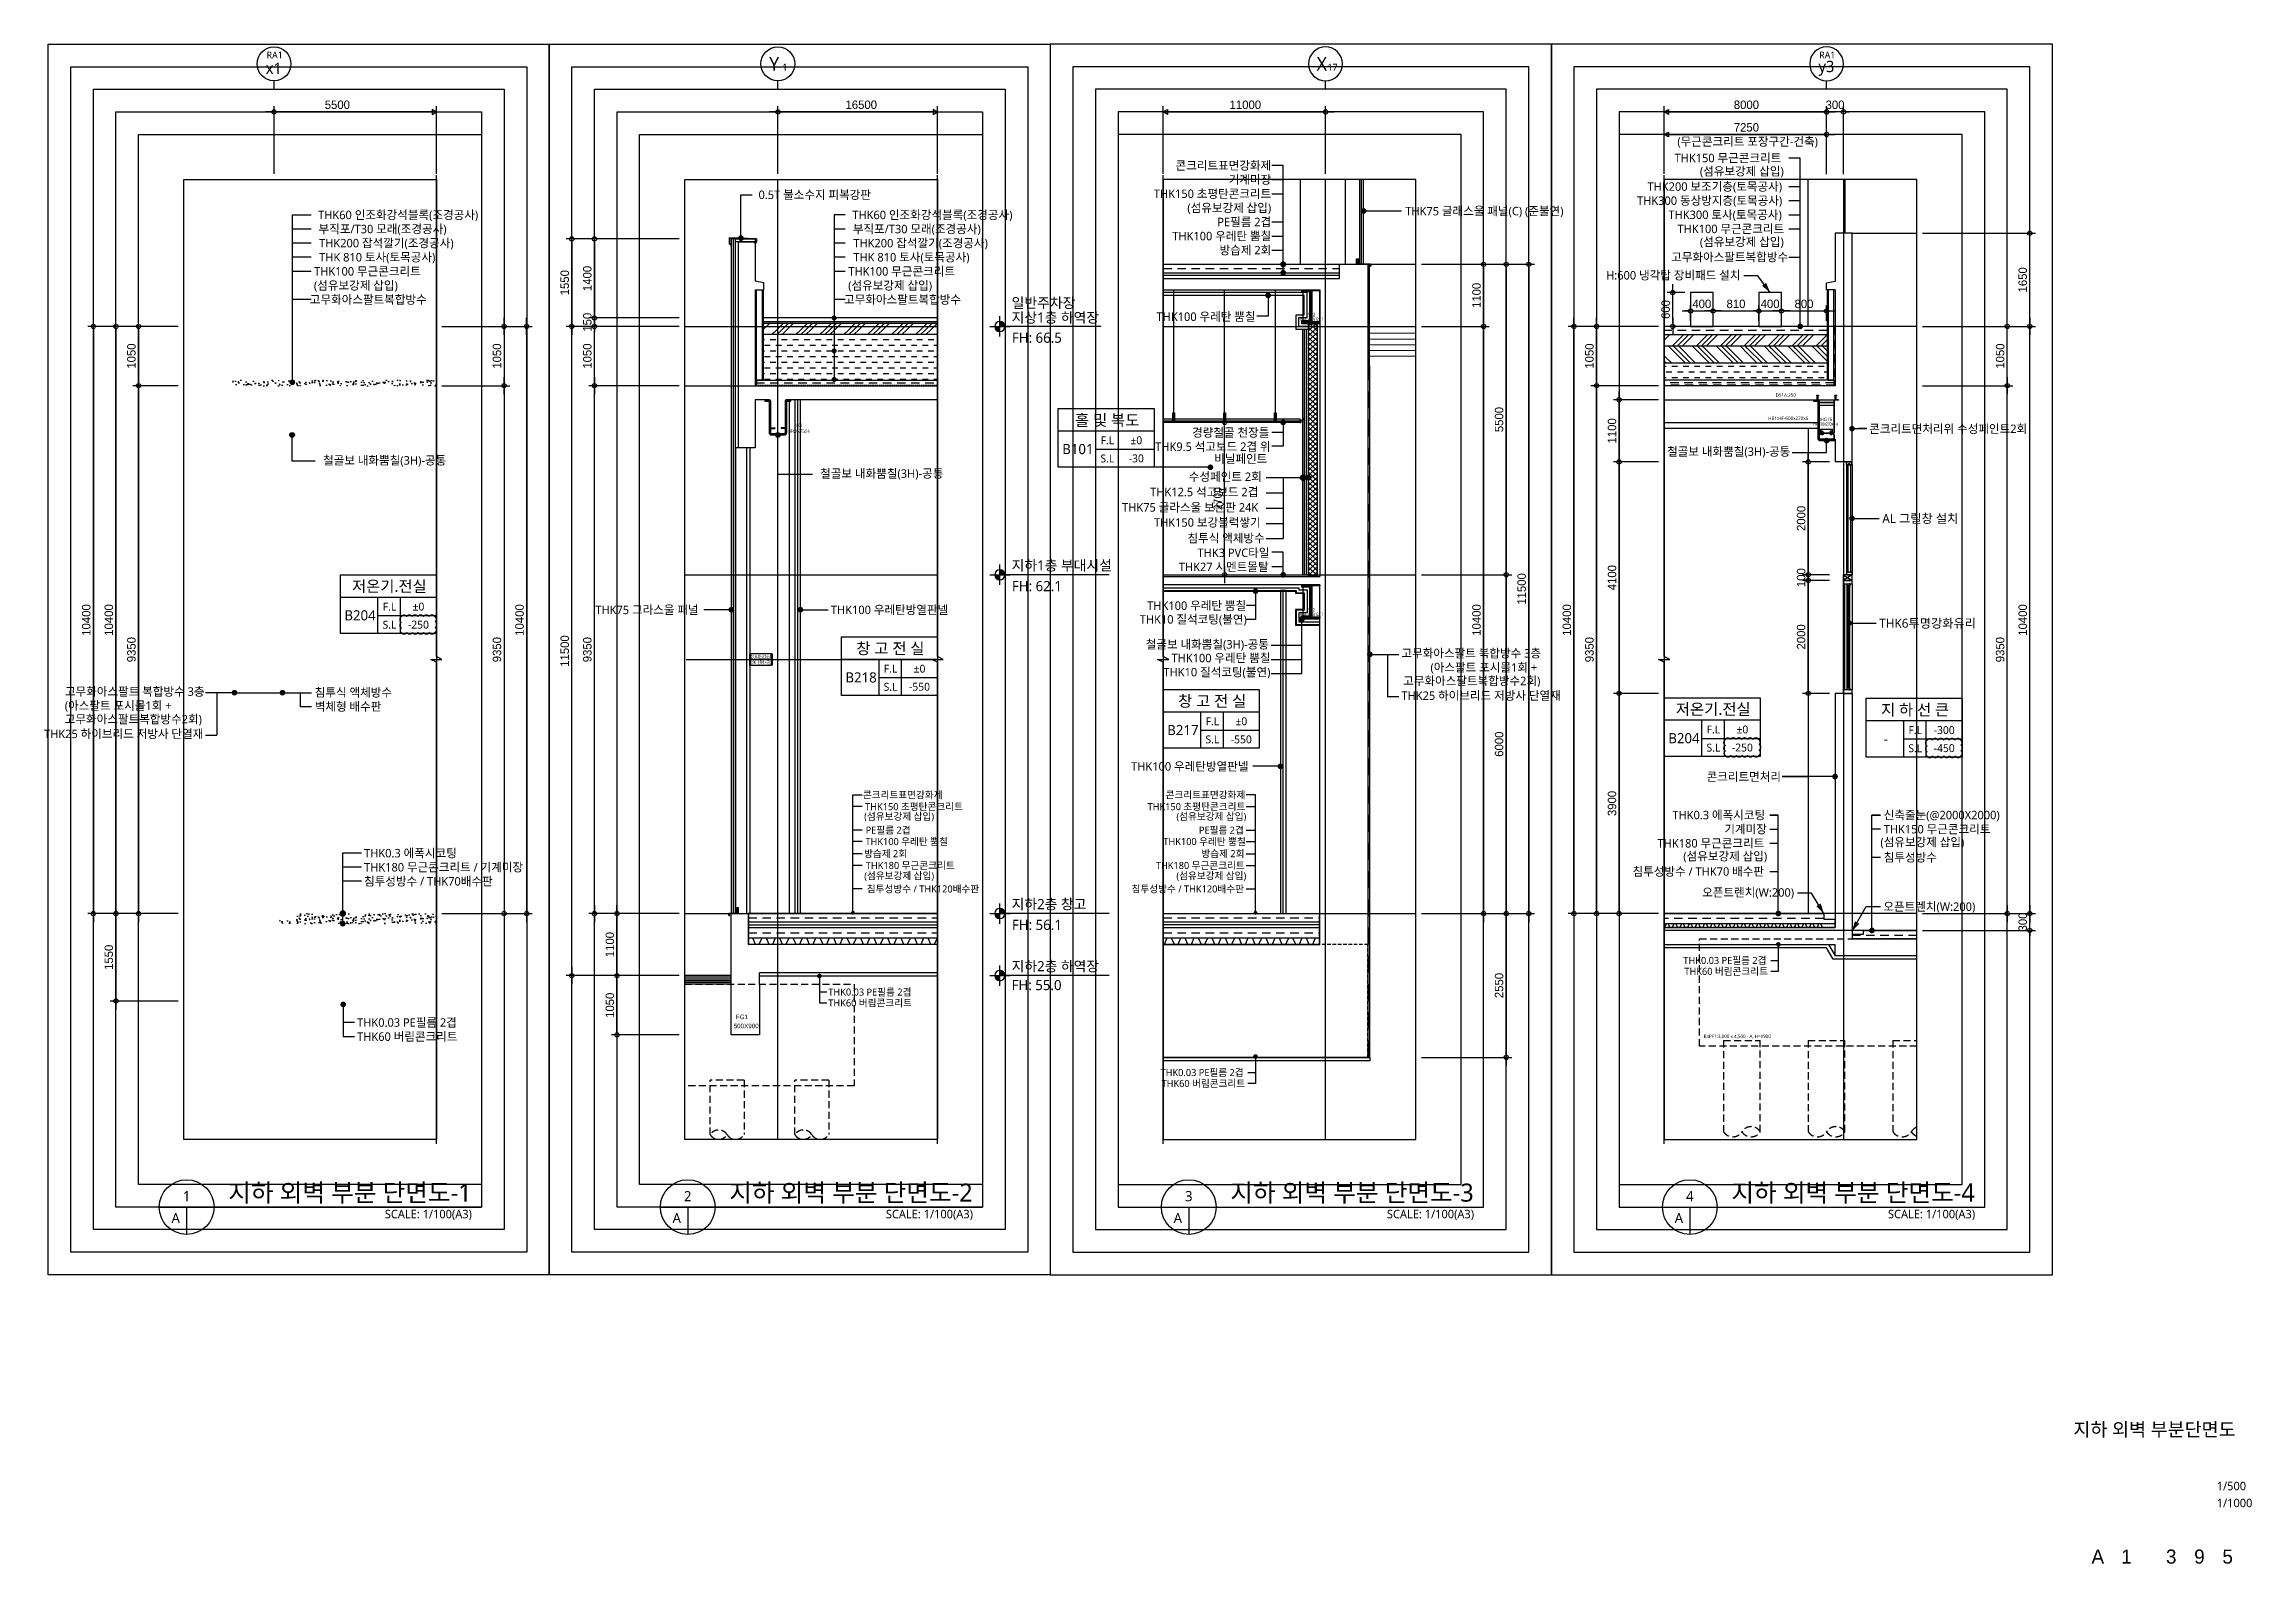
# Model space of a CAD drawing. Header units: millimetres. Extents: x 43197023 to 43466355, y 1341521 to 1420690.
# Drawn here: x 43427252 to 43466355, y 1341521 to 1368440 of the extents above; entities that cross this region are included whole.
import ezdxf
from ezdxf.enums import TextEntityAlignment as Align

# ---------------------------------------------------------------- set-up
doc = ezdxf.new("R2010")
doc.units = ezdxf.units.MM
doc.header["$LTSCALE"] = 1000
doc.header["$MEASUREMENT"] = 0
doc.header["$PDSIZE"] = -10
for name, pattern in [('ACAD_ISO03W100', [30, 12, -18]), ('CEN', [62, 60, -1, 0, -1]), ('CENTER', [2, 1.25, -0.25, 0.25, -0.25]), ('HID', [2.5, 1.5, -1]), ('HIDDEN', [2, 1, -1]), ('HIDDEN2', [0.1875, 0.125, -0.0625])]:
    doc.linetypes.add(name, pattern=pattern)
doc.layers.get('0').update_dxf_attribs({"linetype": 'CONTINUOUS'})
doc.layers.get('Defpoints').update_dxf_attribs({"color": 171, "linetype": 'CONTINUOUS'})
for name, color, linetype in [('02-COL', 2, 'CONTINUOUS'), ('251', 251, 'CONTINUOUS'), ('BOLT', 6, 'CONTINUOUS'), ('cen', 1, 'CONTINUOUS'), ('Center(AR)', 30, 'CEN'), ('CON', 2, 'CONTINUOUS'), ('ELE', 4, 'CONTINUOUS'), ('ELE-6', 8, 'CONTINUOUS'), ('ELE-8', 8, 'CONTINUOUS'), ('ELE5', 254, 'CONTINUOUS'), ('ELE6', 8, 'CONTINUOUS'), ('FIN', 9, 'CONTINUOUS'), ('FIN(내화피복)', 8, 'CONTINUOUS'), ('FIN(패널-100우레탄 방열)', 3, 'CONTINUOUS'), ('FIN(패널-T75 글라스울)', 6, 'CONTINUOUS'), ('FIN-2', 9, 'CONTINUOUS'), ('FIN-5', 6, 'CONTINUOUS'), ('HAT', 253, 'CONTINUOUS'), ('HAT-252', 252, 'CONTINUOUS'), ('HF', 3, 'CONTINUOUS'), ('INS', 9, 'BATTING'), ('KZ_횡단_계획선', 3, 'CONTINUOUS'), ('LED', 7, 'CONTINUOUS'), ('NDIM', 7, 'CONTINUOUS'), ('plate', 8, 'CONTINUOUS'), ('S-SGIRDER-HF', 3, 'CONTINUOUS'), ('SASAC 도면명', 2, 'CONTINUOUS'), ('STEEL', 5, 'CONTINUOUS'), ('STL', 3, 'CONTINUOUS'), ('STUD', 6, 'CONTINUOUS'), ('SYM', 7, 'CONTINUOUS'), ('SYM(AXIS)', 7, 'CONTINUOUS'), ('TEXT', 3, 'CONTINUOUS'), ('TEXT(AXIS)', 2, 'CONTINUOUS'), ('TEXT(MIN)', 7, 'CONTINUOUS'), ('TEXT(노트)', 7, 'CONTINUOUS'), ('TEXT(실명)', 3, 'CONTINUOUS'), ('TEXT-TITLE', 6, 'CONTINUOUS'), ('TEXT-기입', 6, 'CONTINUOUS'), ('TITLE', 7, 'CONTINUOUS'), ('WALL', 3, 'CONTINUOUS'), ('WALL-석고보드', 7, 'CONTINUOUS'), ('WIN', 4, 'CONTINUOUS'), ('WIN-G', 252, 'CONTINUOUS'), ('WIN2', 5, 'CONTINUOUS'), ('wire-meshes', 1, 'CONTINUOUS'), ('고령토단면', 2, 'CONTINUOUS'), ('배수판', 5, 'CONTINUOUS'), ('스틸', 8, 'CONTINUOUS'), ('코킹용접', 5, 'CONTINUOUS')]:
    doc.layers.add(name, color=color, linetype=linetype)
doc.layers.add('VE변경사항적용-20220616', color=10, linetype='CONTINUOUS', plot=False)
doc.styles.add('CGS', font='cgse', dxfattribs={"bigfont": 'cgs'})
doc.styles.add('TE', font='malgun_0.ttf')
doc.styles.add('나눔바른고딕', font='NanumBarunGothic.ttf')
doc.linetypes.add('BATTING', pattern='A,0.0001,-0.1,[134,ltypeshp.shx,S=0.1,R=0,X=-0.1,Y=0],-0.2,[134,ltypeshp.shx,S=0.1,R=180,X=0.1,Y=0],-0.1', length=0.4001)
doc.dimstyles.new('NDIM 1200', dxfattribs={"dimscale": 500, "dimtxt": 3, "dimasz": 1, "dimexe": 2, "dimexo": 2, "dimgap": 1, "dimtad": 1, "dimdec": 0, "dimdsep": 46, "dimtxsty": 'CGS', "dimblk": 'DOT0', "dimcen": 1, "dimdle": 8, "dimclrd": 2, "dimclre": 2, "dimclrt": 2, "dimadec": 0, "dimazin": 0, "dimtfac": 1, "dimtdec": 0, "dimtix": 1, "dimtmove": 2, "dimatfit": 3, "dimldrblk": 'DOT0', "dimfxl": 1, "dimtolj": 1, "dimtzin": 0, "dimlwd": -1, "dimlwe": -1, "dimarcsym": 0})

msp = doc.modelspace()

# ---------------------------------------------------------------- texts
at = {"layer": 'Defpoints'}
for s, height, style, p in [('DS1A:250', 60, 'TE', (43458100.3, 1362178.1)), ('HB1:HF-600x270x6', 60, 'TE', (43458144.1, 1361765.6)), ('500X900', 80, 'CGS', (43439686.7, 1350984.8)), ('FG1', 80, 'CGS', (43439611.3, 1351145.2)), ('RaPF1:3,000 x 4,500 - A, H=1900', 60, 'TE', (43457241.8, 1350817.4))]:
    msp.add_text(s, height=height, dxfattribs=dict(at, style=style)).set_placement(p, align=Align.BOTTOM_CENTER)
at = {"layer": 'Defpoints', "style": 'TE', "width": 0.5}
for s, p in [('HF-600x270x6-A', (43440626, 1361584.9)), ('HG1', (43440627.5, 1361690.1))]:
    msp.add_text(s, height=60, dxfattribs=at).set_placement(p, align=Align.MIDDLE_CENTER)
at = {"layer": 'NDIM', "ltscale": 0.4, "char_height": 150, "attachment_point": 5, "style": 'CGS'}
for s, insert in [('\\A1;5500', (43432445, 1367365.2)), ('\\A1;16500', (43441724.6, 1367365.2)), ('\\A1;11000', (43448527.8, 1367365.2)), ('\\A1;8000', (43457402.8, 1367365.2)), ('\\A1;7250', (43457402.8, 1366965.2))]:
    msp.add_mtext(s, dxfattribs=dict(at, insert=insert))
at = {"layer": 'TEXT', "style": '나눔바른고딕'}
for s, p in [('지하 외벽 부분 단면도-1', (43430511.5, 1347937.1)), ('지하 외벽 부분 단면도-2', (43439386.5, 1347937.1)), ('지하 외벽 부분 단면도-3', (43448261.5, 1347937.1)), ('지하 외벽 부분 단면도-4', (43457136.5, 1347937.1))]:
    msp.add_text(s, height=320, dxfattribs=at).set_placement(p)
for s, p in [('1', (43429776, 1348034.1)), ('2', (43438651, 1348034.1)), ('3', (43447526, 1348034.1)), ('4', (43456401, 1348034.1)), ('A', (43429582, 1347646.2)), ('A', (43438457, 1347646.2)), ('A', (43447332, 1347646.2)), ('A', (43456207, 1347646.2))]:
    msp.add_text(s, height=180, dxfattribs=at).set_placement(p, align=Align.MIDDLE)
for p in [(43434828.8, 1347791.7), (43443703.8, 1347791.7), (43452578.8, 1347791.7), (43461453.8, 1347791.7)]:
    msp.add_text('SCALE: 1/100(A3)', height=150, dxfattribs=at).set_placement(p, align=Align.TOP_RIGHT)
at = {"layer": 'TEXT(AXIS)', "style": '나눔바른고딕'}
for p in [(43431335.3, 1368249.1), (43458835.3, 1368249.1)]:
    msp.add_text('RA1', height=120, dxfattribs=at).set_placement(p, align=Align.MIDDLE_CENTER)
for s, height, p in [('x1', 200, (43431320, 1368012.7)), ('Y', 240, (43440182.6, 1368092.1)), ('1', 120, (43440372.2, 1368032.2)), ('X', 240, (43449882.6, 1368092.1)), ('17', 120, (43450072.2, 1368032.2)), ('y3', 200, (43458820, 1368012.7))]:
    msp.add_text(s, height=height, dxfattribs=at).set_placement(p, align=Align.MIDDLE)
for s, p in [('일반주차장', (43444387.9, 1363857.4)), ('지상1층 하역장', (43444387.9, 1363597.2)), ('FH: 66.5', (43444393.5, 1363240.2)), ('지하1층 부대시설', (43444387.9, 1359206.8)), ('FH: 62.1', (43444393.5, 1358840.2)), ('지하2층 창고', (43444387.9, 1353206.8)), ('FH: 56.1', (43444393.5, 1352840.2)), ('지하2층 하역장', (43444387.9, 1352106.8)), ('FH: 55.0', (43444387.9, 1351773.5))]:
    msp.add_text(s, height=180, dxfattribs=at).set_placement(p, align=Align.MIDDLE_LEFT)
at = {"layer": 'TEXT(MIN)', "style": '나눔바른고딕'}
for s, height, p in [('(무근콘크리트 포장구간-건축)', 150, (43456180, 1366713.9)), ('THK150 무근콘크리트', 150, (43456131, 1366422.7)), ('(섬유보강제 삽입)', 150, (43456579.3, 1366188)), ('THK200 보조기층(토목공사)', 150, (43455651.2, 1365917.7)), ('THK75 글래스울 패널(C) (준불연)', 150, (43451361, 1365482.4)), ('THK300 동상방지층(토목공사)', 150, (43455465.7, 1365667.7)), ('THK300 토사(토목공사)', 150, (43456022.4, 1365417.7)), ('THK100 무근콘크리트', 150, (43456182.6, 1365167.7)), ('고무화아스팔트복합방수', 150, (43456071.1, 1364667.7)), ('(섬유보강제 삽입)', 150, (43456579.3, 1364938)), ('콘크리트면처리위 수성페인트2회', 150, (43459577.8, 1361625.6)), ('수성페인트 2회', 150, (43447526.3, 1360777.5)), ('THK12.5 석고보드 2겹', 150, (43446841.2, 1360506.7)), ('THK75 글라스울 보온판 24K', 150, (43446344.1, 1360234.4)), ('THK150 보강블럭쌓기', 150, (43446908.9, 1359967.5)), ('AL 그릴창 설치', 159, (43459810.6, 1360037.8)), ('침투식 액체방수', 150, (43447502.5, 1359689.1)), ('THK75 그라스울 패널', 150, (43437014.4, 1358419.2)), ('THK100 우레탄방열판넬', 150, (43441186.5, 1358419.2)), ('THK6투명강화유리', 159, (43459758.1, 1358182)), ('THK100 우레탄방열판넬', 150, (43446504.7, 1355645.4)), ('콘크리트면처리', 150, (43456697.6, 1355463.2)), ('THK0.3 에폭시코팅', 150, (43456091.9, 1354784.3)), ('기계미장', 150, (43457011.7, 1354534.3)), ('THK150 무근콘크리트', 150, (43459835.2, 1354534.3)), ('신축줄눈(@2000X2000)', 150, (43459835.2, 1354784.3)), ('THK180 무근콘크리트', 150, (43455829.8, 1354284.3)), ('(섬유보강제 삽입)', 150, (43459776.4, 1354304.7)), ('침투성방수 / THK70 배수판', 150, (43455386.2, 1353784.3)), ('(섬유보강제 삽입)', 150, (43456285.2, 1354054.7)), ('침투성방수', 150, (43459835.2, 1354034.3)), ('오픈트렌치(W:200)', 150, (43459829.2, 1353162))]:
    msp.add_text(s, height=height, dxfattribs=at).set_placement(p, align=Align.MIDDLE_LEFT)
for s, height, p in [('콘크리트표면강화제', 150, (43448986.1, 1366290.2)), ('기계미장', 150, (43448986.1, 1366040.2)), ('THK60 인조화강석블록(조경공사)', 150, (43434940.1, 1365415.2)), ('0.5T 불소수지 피복강판', 150, (43441897.1, 1365771.9)), ('THK60 인조화강석블록(조경공사)', 150, (43444402.8, 1365415.2)), ('THK150 초평탄콘크리트', 150, (43448986.1, 1365790.2)), ('(섬유보강제 삽입)', 150, (43448986.1, 1365540.2)), ('부직포/T30 모래(조경공사)', 150, (43434379.2, 1365165.2)), ('부직포/T30 모래(조경공사)', 150, (43443841.9, 1365165.2)), ('THK100 우레탄 뿜칠', 150, (43448986.1, 1365040.2)), ('PE필름 2겹', 150, (43448986.1, 1365290.2)), ('THK200 잡석깔기(조경공사)', 150, (43434504.6, 1364915.2)), ('THK 810 토사(토목공사)', 150, (43434180.1, 1364665.2)), ('THK200 잡석깔기(조경공사)', 150, (43443967.4, 1364915.2)), ('THK 810 토사(토목공사)', 150, (43443642.8, 1364665.2)), ('방습제 2회', 150, (43448986.1, 1364790.2)), ('THK100 무근콘크리트', 150, (43433922.5, 1364415.2)), ('THK100 무근콘크리트', 150, (43443385.3, 1364415.2)), ('H:600 냉각탑 장비패드 설치', 150, (43457297.1, 1364345.9)), ('고무화아스팔트복합방수', 150, (43434028.2, 1363915.2)), ('(섬유보강제 삽입)', 150, (43433516.2, 1364165.2)), ('고무화아스팔트복합방수', 150, (43443490.9, 1363915.2)), ('(섬유보강제 삽입)', 150, (43442978.9, 1364165.2)), ('THK100 우레탄 뿜칠', 150, (43448707.9, 1363612.7)), ('경량철골 천장틀', 150, (43448953.1, 1361559.7)), ('THK9.5 석고보드 2겹 위', 150, (43448974.5, 1361309.7)), ('철골보 내화뿜칠(3H)-공통', 150, (43458179.9, 1361223.4)), ('철골보 내화뿜칠(3H)-공통', 150, (43434373.1, 1361066.7)), ('철골보 내화뿜칠(3H)-공통', 150, (43443178.9, 1360834.5)), ('비닐페인트', 150, (43448917.2, 1361095)), ('THK27 시멘트몰탈', 150, (43448939.8, 1359180.3)), ('THK3 PVC타일', 150, (43448953.9, 1359430.3)), ('THK100 우레탄 뿜칠', 150, (43448542.1, 1358493.9)), ('THK10 질석코팅(불연)', 150, (43448553.5, 1358250.3)), ('철골보 내화뿜칠(3H)-공통', 150, (43448945.7, 1357807.5)), ('THK10 질석코팅(불연)', 150, (43448972.2, 1357315.8)), ('THK100 우레탄 뿜칠', 150, (43448972.2, 1357565.8)), ('콘크리트표면강화제', 125, (43443164.5, 1355141.9)), ('THK150 초평탄콘크리트', 125, (43443524.8, 1354933.6)), ('THK150 초평탄콘크리트', 125, (43448527.7, 1354933.6)), ('콘크리트표면강화제', 125, (43448526.8, 1355141.9)), ('(섬유보강제 삽입)', 125, (43443014.4, 1354761.1)), ('PE필름 2겹', 125, (43442597.9, 1354516.9)), ('(섬유보강제 삽입)', 125, (43448544.9, 1354761.1)), ('PE필름 2겹', 125, (43448500.3, 1354516.9)), ('방습제 2회', 125, (43442536.3, 1354100.2)), ('THK100 우레탄 뿜칠', 125, (43443258.6, 1354315.1)), ('THK100 우레탄 뿜칠', 125, (43448535.6, 1354315.1)), ('방습제 2회', 125, (43448512, 1354100.2)), ('(섬유보강제 삽입)', 125, (43443015.1, 1353709.4)), ('THK180 무근콘크리트', 125, (43443380.4, 1353891.9)), ('THK180 무근콘크리트', 125, (43448517.4, 1353891.9)), ('(섬유보강제 삽입)', 125, (43448544.1, 1353709.4)), ('침투성방수 / THK120배수판', 125, (43443813.8, 1353475.2)), ('침투성방수 / THK120배수판', 125, (43448503, 1353475.2)), ('오픈트렌치(W:200)', 150, (43458247.1, 1353413))]:
    msp.add_text(s, height=height, dxfattribs=at).set_placement(p, align=Align.MIDDLE_RIGHT)
at = {"layer": 'TEXT(노트)', "style": '나눔바른고딕'}
for s, height, p in [('고무화아스팔트 복합방수 3층', 150, (43451292.9, 1357649.5)), ('(아스팔트 포시몰1회 +', 150, (43451806.8, 1357399.5)), ('고무화아스팔트 복합방수 3층', 150, (43427620.4, 1356972.2)), ('침투식 액체방수', 150, (43432044.8, 1356956.2)), ('THK25 하이브리드 저방사 단열재', 150, (43451292.9, 1356899.5)), ('고무화아스팔트복합방수2회)', 150, (43451323.9, 1357160)), ('(아스팔트 포시몰1회 +', 150, (43427617.2, 1356722.2)), ('고무화아스팔트복합방수2회)', 150, (43427617.2, 1356482.6)), ('벽체형 배수판', 150, (43432044.8, 1356706.2)), ('THK25 하이브리드 저방사 단열재', 150, (43427249.9, 1356222.2)), ('THK0.3 에폭시코팅', 150, (43432917.8, 1354109.6)), ('THK180 무근콘크리트 / 기계미장', 150, (43432917.8, 1353859.6)), ('침투성방수 / THK70배수판', 150, (43432917.8, 1353609.6)), ('THK0.03 PE필름 2겹', 125, (43456286, 1352209.5)), ('THK60 버림콘크리트', 125, (43456303.9, 1352015.9)), ('THK0.03 PE필름 2겹', 125, (43441140.6, 1351649.5)), ('THK60 버림콘크리트', 125, (43441140.6, 1351455.9)), ('THK0.03 PE필름 2겹', 150, (43432795.1, 1351109.8)), ('THK60 버림콘크리트', 150, (43432795.1, 1350859.8)), ('THK0.03 PE필름 2겹', 125, (43447025.5, 1350223.8)), ('THK60 버림콘크리트', 125, (43447043.4, 1350030.1))]:
    msp.add_text(s, height=height, dxfattribs=at).set_placement(p, align=Align.MIDDLE_LEFT)
at = {"layer": 'TEXT(실명)', "style": '나눔바른고딕'}
for s, p in [('홀 및 복도', (43446080.9, 1361783.7)), ('저온기.전실', (43433365.9, 1358839)), ('창 고 전 실', (43442240.9, 1357739)), ('창 고 전 실', (43447940.9, 1356807.2)), ('저온기.전실', (43456815.9, 1356662)), ('지 하 선 큰', (43460390.9, 1356651.2))]:
    msp.add_text(s, height=200, dxfattribs=at).set_placement(p, align=Align.MIDDLE)
at = {"layer": 'TEXT-TITLE', "style": '나눔바른고딕'}
msp.add_text('지하 외벽 부분단면도', height=240, dxfattribs=at).set_placement((43464631.8, 1343781.7), align=Align.CENTER)
at = {"layer": 'TEXT-기입', "style": '나눔바른고딕'}
for s, height, p in [('B101', 180, (43445561.6, 1361267.5)), ('±0', 140, (43446596.6, 1361422.4)), ('-30', 140, (43446596.6, 1361102.4)), ('±0', 140, (43433881.6, 1358477.7)), ('B204', 180, (43432846.6, 1358322.8)), ('-250', 140, (43433881.6, 1358157.7)), ('B218', 180, (43441721.6, 1357222.8)), ('±0', 140, (43442756.6, 1357377.7)), ('-550', 140, (43442756.6, 1357057.7)), ('±0', 140, (43448456.6, 1356446)), ('B217', 180, (43447421.6, 1356291.1)), ('-550', 140, (43448456.6, 1356126)), ('B204', 180, (43456296.6, 1356145.8)), ('±0', 140, (43457331.6, 1356300.7)), ('-', 180, (43459871.6, 1356135)), ('-300', 140, (43460906.6, 1356289.9)), ('-250', 140, (43457331.6, 1355980.7)), ('-450', 140, (43460906.6, 1355969.9))]:
    msp.add_text(s, height=height, dxfattribs=at).set_placement(p, align=Align.MIDDLE)
for s, p in [('1/500', (43465733.6, 1342779.1)), ('1/1000', (43465733.6, 1342479.1))]:
    msp.add_text(s, height=150, dxfattribs=at).set_placement(p, align=Align.BOTTOM_LEFT)
at = {"layer": 'TEXT-기입', "style": 'CGS'}
for s, p in [('A', (43463627.3, 1341649.1)), ('1', (43464133.6, 1341649.1)), ('3', (43464927.3, 1341649.1)), ('9', (43465427.3, 1341649.1)), ('5', (43465927.3, 1341649.1))]:
    msp.add_text(s, height=250, dxfattribs=at).set_placement(p, align=Align.MIDDLE_CENTER)

# ---------------------------------------------------------------- blocks, each defined once
blk = doc.blocks.new('DOT0')
blk.add_line((-3, 0), (3, 0))
at = {"color": 6}
blk.add_circle((0, 0), 0.75, dxfattribs=at)
blk = doc.blocks.new('*D392')
at = {"layer": 'Defpoints', "color": 0, "ltscale": 0.4, "transparency": 16777216}
for p in [(43429723, 1363440), (43428123, 1353040), (43429723, 1353040)]:
    blk.add_point(p, dxfattribs=at)
at = {"layer": 'NDIM', "ltscale": 0.4, "transparency": 16777216}
for p, q in [((43429623, 1363440), (43428023, 1363440)), ((43428123, 1363390), (43428123, 1353090)), ((43429623, 1353040), (43428023, 1353040))]:
    blk.add_line(p, q, dxfattribs=at)
at = {"layer": 'NDIM', "ltscale": 0.4, "transparency": 16777216, "xscale": 50, "yscale": 50, "zscale": 50}
for p, rotation in [((43428123, 1363440), 90), ((43428123, 1353040), 270)]:
    blk.add_blockref('DOT0', p, dxfattribs=dict(at, rotation=rotation))
at = {"layer": 'NDIM', "ltscale": 0.4, "transparency": 16777216, "insert": (43427998, 1358240), "char_height": 150, "attachment_point": 5, "rotation": 90, "style": 'CGS'}
blk.add_mtext('\\A1;10400', dxfattribs=at)
blk = doc.blocks.new('*D393')
at = {"layer": 'Defpoints', "color": 0, "ltscale": 0.4, "transparency": 16777216}
for p in [(43429723, 1363440), (43428923, 1362390), (43429723, 1362390)]:
    blk.add_point(p, dxfattribs=at)
at = {"layer": 'NDIM', "ltscale": 0.4, "transparency": 16777216}
for p, q in [((43429623, 1363440), (43428823, 1363440)), ((43428923, 1363390), (43428923, 1362440)), ((43429623, 1362390), (43428823, 1362390))]:
    blk.add_line(p, q, dxfattribs=at)
at = {"layer": 'NDIM', "ltscale": 0.4, "transparency": 16777216, "xscale": 50, "yscale": 50, "zscale": 50}
for p, rotation in [((43428923, 1363440), 90), ((43428923, 1362390), 270)]:
    blk.add_blockref('DOT0', p, dxfattribs=dict(at, rotation=rotation))
at = {"layer": 'NDIM', "ltscale": 0.4, "transparency": 16777216, "insert": (43428798, 1362915), "char_height": 150, "attachment_point": 5, "rotation": 90, "style": 'CGS'}
blk.add_mtext('\\A1;1050', dxfattribs=at)
blk = doc.blocks.new('*D394')
at = {"layer": 'Defpoints', "color": 0, "ltscale": 0.4, "transparency": 16777216}
for p in [(43429723, 1363440), (43428523, 1353040), (43429723, 1353040)]:
    blk.add_point(p, dxfattribs=at)
at = {"layer": 'NDIM', "ltscale": 0.4, "transparency": 16777216}
for p, q in [((43429623, 1363440), (43428423, 1363440)), ((43428523, 1363390), (43428523, 1353090)), ((43429623, 1353040), (43428423, 1353040))]:
    blk.add_line(p, q, dxfattribs=at)
at = {"layer": 'NDIM', "ltscale": 0.4, "transparency": 16777216, "xscale": 50, "yscale": 50, "zscale": 50}
for p, rotation in [((43428523, 1363440), 90), ((43428523, 1353040), 270)]:
    blk.add_blockref('DOT0', p, dxfattribs=dict(at, rotation=rotation))
at = {"layer": 'NDIM', "ltscale": 0.4, "transparency": 16777216, "insert": (43428398, 1358240), "char_height": 150, "attachment_point": 5, "rotation": 90, "style": 'CGS'}
blk.add_mtext('\\A1;10400', dxfattribs=at)
blk = doc.blocks.new('*D395')
at = {"layer": 'Defpoints', "color": 0, "ltscale": 0.4, "transparency": 16777216}
for p in [(43429723, 1362390), (43428923, 1353040), (43429723, 1353040)]:
    blk.add_point(p, dxfattribs=at)
at = {"layer": 'NDIM', "ltscale": 0.4, "transparency": 16777216}
for p, q in [((43429623, 1362390), (43428823, 1362390)), ((43428923, 1362340), (43428923, 1353090)), ((43429623, 1353040), (43428823, 1353040))]:
    blk.add_line(p, q, dxfattribs=at)
at = {"layer": 'NDIM', "ltscale": 0.4, "transparency": 16777216, "xscale": 50, "yscale": 50, "zscale": 50}
for p, rotation in [((43428923, 1362390), 90), ((43428923, 1353040), 270)]:
    blk.add_blockref('DOT0', p, dxfattribs=dict(at, rotation=rotation))
at = {"layer": 'NDIM', "ltscale": 0.4, "transparency": 16777216, "insert": (43428798, 1357715), "char_height": 150, "attachment_point": 5, "rotation": 90, "style": 'CGS'}
blk.add_mtext('\\A1;9350', dxfattribs=at)
blk = doc.blocks.new('A$C2F20087E')
at = {"layer": 'SYM(AXIS)'}
blk.add_line((600, 0), (600, 300), dxfattribs=at)
blk.add_circle((600, 900), 600, dxfattribs=at)
blk = doc.blocks.new('*D396')
at = {"layer": 'Defpoints', "color": 0, "ltscale": 0.4, "transparency": 16777216}
for p in [(43429723, 1353040), (43428523, 1351490), (43429723, 1351490)]:
    blk.add_point(p, dxfattribs=at)
at = {"layer": 'NDIM', "ltscale": 0.4, "transparency": 16777216}
for p, q in [((43429623, 1353040), (43428423, 1353040)), ((43428523, 1352990), (43428523, 1351540)), ((43429623, 1351490), (43428423, 1351490))]:
    blk.add_line(p, q, dxfattribs=at)
at = {"layer": 'NDIM', "ltscale": 0.4, "transparency": 16777216, "xscale": 50, "yscale": 50, "zscale": 50}
for p, rotation in [((43428523, 1353040), 90), ((43428523, 1351490), 270)]:
    blk.add_blockref('DOT0', p, dxfattribs=dict(at, rotation=rotation))
at = {"layer": 'NDIM', "ltscale": 0.4, "transparency": 16777216, "insert": (43428398, 1352265), "char_height": 150, "attachment_point": 5, "rotation": 90, "style": 'CGS'}
blk.add_mtext('\\A1;1550', dxfattribs=at)
blk = doc.blocks.new('*D398')
at = {"layer": 'Defpoints', "color": 0, "ltscale": 0.4, "transparency": 16777216}
for p in [(43434198, 1363440), (43434198, 1362390), (43435398, 1362390)]:
    blk.add_point(p, dxfattribs=at)
at = {"layer": 'NDIM', "ltscale": 0.4, "transparency": 16777216}
for p, q in [((43434298, 1363440), (43435498, 1363440)), ((43435398, 1363390), (43435398, 1362440)), ((43434298, 1362390), (43435498, 1362390))]:
    blk.add_line(p, q, dxfattribs=at)
at = {"layer": 'NDIM', "ltscale": 0.4, "transparency": 16777216, "xscale": 50, "yscale": 50, "zscale": 50}
for p, rotation in [((43435398, 1363440), 90), ((43435398, 1362390), 270)]:
    blk.add_blockref('DOT0', p, dxfattribs=dict(at, rotation=rotation))
at = {"layer": 'NDIM', "ltscale": 0.4, "transparency": 16777216, "insert": (43435273, 1362915), "char_height": 150, "attachment_point": 5, "rotation": 90, "style": 'CGS'}
blk.add_mtext('\\A1;1050', dxfattribs=at)
blk = doc.blocks.new('*D399')
at = {"layer": 'Defpoints', "color": 0, "ltscale": 0.4, "transparency": 16777216}
for p in [(43434198, 1363440), (43434198, 1353040), (43435798, 1353040)]:
    blk.add_point(p, dxfattribs=at)
at = {"layer": 'NDIM', "ltscale": 0.4, "transparency": 16777216}
for p, q in [((43434298, 1363440), (43435898, 1363440)), ((43435798, 1363390), (43435798, 1353090)), ((43434298, 1353040), (43435898, 1353040))]:
    blk.add_line(p, q, dxfattribs=at)
at = {"layer": 'NDIM', "ltscale": 0.4, "transparency": 16777216, "xscale": 50, "yscale": 50, "zscale": 50}
for p, rotation in [((43435798, 1363440), 90), ((43435798, 1353040), 270)]:
    blk.add_blockref('DOT0', p, dxfattribs=dict(at, rotation=rotation))
at = {"layer": 'NDIM', "ltscale": 0.4, "transparency": 16777216, "insert": (43435673, 1358240), "char_height": 150, "attachment_point": 5, "rotation": 90, "style": 'CGS'}
blk.add_mtext('\\A1;10400', dxfattribs=at)
blk = doc.blocks.new('*D400')
at = {"layer": 'Defpoints', "color": 0, "ltscale": 0.4, "transparency": 16777216}
for p in [(43434198, 1362390), (43434198, 1353040), (43435398, 1353040)]:
    blk.add_point(p, dxfattribs=at)
at = {"layer": 'NDIM', "ltscale": 0.4, "transparency": 16777216}
for p, q in [((43434298, 1362390), (43435498, 1362390)), ((43435398, 1362340), (43435398, 1353090)), ((43434298, 1353040), (43435498, 1353040))]:
    blk.add_line(p, q, dxfattribs=at)
at = {"layer": 'NDIM', "ltscale": 0.4, "transparency": 16777216, "xscale": 50, "yscale": 50, "zscale": 50}
for p, rotation in [((43435398, 1362390), 90), ((43435398, 1353040), 270)]:
    blk.add_blockref('DOT0', p, dxfattribs=dict(at, rotation=rotation))
at = {"layer": 'NDIM', "ltscale": 0.4, "transparency": 16777216, "insert": (43435273, 1357715), "char_height": 150, "attachment_point": 5, "rotation": 90, "style": 'CGS'}
blk.add_mtext('\\A1;9350', dxfattribs=at)
blk = doc.blocks.new('HF')
at = {"layer": 'Defpoints'}
blk.add_point((0, 0), dxfattribs=at)
at = {"layer": 'HF'}
for p, q in [((-209, 0), (-147, 0)), ((-209, 0), (-209, -6)), ((209, 0), (147, 0)), ((209, 0), (209, -6)), ((-209, -6), (-147, -6)), ((-135, -18), (-135, -482)), ((-129, -18), (-129, -482)), ((129, -18), (129, -482)), ((135, -18), (135, -482)), ((209, -6), (147, -6)), ((-135, -518), (-135, -582)), ((-129, -518), (-129, -582)), ((-117, -494), (-55, -494)), ((-117, -500), (-55, -500)), ((-117, -506), (-55, -506)), ((-117, -594), (117, -594)), ((-117, -600), (117, -600)), ((-55, -494), (-55, -500)), ((-55, -500), (-55, -506)), ((117, -494), (55, -494)), ((55, -494), (55, -500)), ((117, -500), (55, -500)), ((55, -500), (55, -506)), ((117, -506), (55, -506)), ((129, -518), (129, -582)), ((135, -518), (135, -582))]:
    blk.add_line(p, q, dxfattribs=at)
for centre, radius, start, end in [((-147, -18), 18, 0, 90), ((-147, -18), 12, 0, 90), ((147, -18), 18, 90, 180), ((147, -18), 12, 90, 180), ((-117, -482), 18, 180, 270), ((-117, -518), 18, 90, 180), ((-117, -582), 18, 180, 270), ((-117, -482), 12, 180, 270), ((-117, -518), 12, 90, 180), ((-117, -582), 12, 180, 270), ((117, -482), 12, 270, 0), ((117, -482), 18, 270, 0), ((117, -518), 18, 0, 90), ((117, -518), 12, 0, 90), ((117, -582), 12, 270, 0), ((117, -582), 18, 270, 0)]:
    blk.add_arc(centre, radius, start, end, dxfattribs=at)
blk = doc.blocks.new('A$C19853FC8')
at = {"layer": 'SYM'}
for p, q in [((3600, 1800), (0, 1800)), ((1800, 0), (1800, 3600))]:
    blk.add_line(p, q, dxfattribs=at)
blk.add_circle((1800, 1800), 900, dxfattribs=at)
for points in [[(900, 1800), (1800, 2700), (914, 1959), (1643, 2686)], [(914, 1959), (1643, 2686), (954, 2112), (1492, 2646)], [(954, 2112), (1492, 2646), (1025, 2260), (1346, 2576)], [(1025, 2260), (1346, 2576), (1109, 2378), (1222, 2491)], [(1800, 900), (2700, 1800), (1959, 914), (2686, 1643)], [(1959, 914), (2686, 1643), (2112, 954), (2646, 1492)], [(2112, 954), (2646, 1492), (2260, 1025), (2576, 1346)], [(2260, 1025), (2576, 1346), (2378, 1109), (2491, 1222)]]:
    blk.add_solid(points, dxfattribs=at)
at = {"layer": 'SYM', "linetype": 'Continuous'}
for points in [[(1800, 2700), (1800, 1800), (900, 1800)], [(2700, 1800), (1800, 900), (1800, 1800)]]:
    blk.add_solid(points, dxfattribs=at)
blk = doc.blocks.new('*D402')
at = {"layer": 'Defpoints', "color": 0, "ltscale": 0.4, "transparency": 16777216}
for p in [(43437398, 1353040), (43438598, 1353040), (43438598, 1351940)]:
    blk.add_point(p, dxfattribs=at)
at = {"layer": 'NDIM', "ltscale": 0.4, "transparency": 16777216}
for p, q in [((43438498, 1353040), (43437298, 1353040)), ((43437398, 1351990), (43437398, 1352990)), ((43438498, 1351940), (43437298, 1351940))]:
    blk.add_line(p, q, dxfattribs=at)
at = {"layer": 'NDIM', "ltscale": 0.4, "transparency": 16777216, "xscale": 50, "yscale": 50, "zscale": 50}
for p, rotation in [((43437398, 1353040), 90), ((43437398, 1351940), 270)]:
    blk.add_blockref('DOT0', p, dxfattribs=dict(at, rotation=rotation))
at = {"layer": 'NDIM', "ltscale": 0.4, "transparency": 16777216, "insert": (43437273, 1352490), "char_height": 150, "attachment_point": 5, "rotation": 90, "style": 'CGS'}
blk.add_mtext('\\A1;1100', dxfattribs=at)
blk = doc.blocks.new('*D403')
at = {"layer": 'Defpoints', "color": 0, "ltscale": 0.4, "transparency": 16777216}
for p in [(43436598, 1363440), (43438598, 1363440), (43438598, 1351940)]:
    blk.add_point(p, dxfattribs=at)
at = {"layer": 'NDIM', "ltscale": 0.4, "transparency": 16777216}
for p, q in [((43438498, 1363440), (43436498, 1363440)), ((43436598, 1351990), (43436598, 1363390)), ((43438498, 1351940), (43436498, 1351940))]:
    blk.add_line(p, q, dxfattribs=at)
at = {"layer": 'NDIM', "ltscale": 0.4, "transparency": 16777216, "xscale": 50, "yscale": 50, "zscale": 50}
for p, rotation in [((43436598, 1363440), 90), ((43436598, 1351940), 270)]:
    blk.add_blockref('DOT0', p, dxfattribs=dict(at, rotation=rotation))
at = {"layer": 'NDIM', "ltscale": 0.4, "transparency": 16777216, "insert": (43436473, 1357690), "char_height": 150, "attachment_point": 5, "rotation": 90, "style": 'CGS'}
blk.add_mtext('\\A1;11500', dxfattribs=at)
blk = doc.blocks.new('*D404')
at = {"layer": 'Defpoints', "color": 0, "ltscale": 0.4, "transparency": 16777216}
for p in [(43436998, 1363440), (43438598, 1363440), (43438598, 1362390)]:
    blk.add_point(p, dxfattribs=at)
at = {"layer": 'NDIM', "ltscale": 0.4, "transparency": 16777216}
for p, q in [((43438498, 1363440), (43436898, 1363440)), ((43436998, 1362440), (43436998, 1363390)), ((43438498, 1362390), (43436898, 1362390))]:
    blk.add_line(p, q, dxfattribs=at)
at = {"layer": 'NDIM', "ltscale": 0.4, "transparency": 16777216, "xscale": 50, "yscale": 50, "zscale": 50}
for p, rotation in [((43436998, 1363440), 90), ((43436998, 1362390), 270)]:
    blk.add_blockref('DOT0', p, dxfattribs=dict(at, rotation=rotation))
at = {"layer": 'NDIM', "ltscale": 0.4, "transparency": 16777216, "insert": (43436873, 1362915), "char_height": 150, "attachment_point": 5, "rotation": 90, "style": 'CGS'}
blk.add_mtext('\\A1;1050', dxfattribs=at)
blk = doc.blocks.new('*D405')
at = {"layer": 'Defpoints', "color": 0, "ltscale": 0.4, "transparency": 16777216}
for p in [(43436998, 1362390), (43438598, 1362390), (43438598, 1353040)]:
    blk.add_point(p, dxfattribs=at)
at = {"layer": 'NDIM', "ltscale": 0.4, "transparency": 16777216}
for p, q in [((43438498, 1362390), (43436898, 1362390)), ((43436998, 1353090), (43436998, 1362340)), ((43438498, 1353040), (43436898, 1353040))]:
    blk.add_line(p, q, dxfattribs=at)
at = {"layer": 'NDIM', "ltscale": 0.4, "transparency": 16777216, "xscale": 50, "yscale": 50, "zscale": 50}
for p, rotation in [((43436998, 1362390), 90), ((43436998, 1353040), 270)]:
    blk.add_blockref('DOT0', p, dxfattribs=dict(at, rotation=rotation))
at = {"layer": 'NDIM', "ltscale": 0.4, "transparency": 16777216, "insert": (43436873, 1357715), "char_height": 150, "attachment_point": 5, "rotation": 90, "style": 'CGS'}
blk.add_mtext('\\A1;9350', dxfattribs=at)
blk = doc.blocks.new('*D406')
at = {"layer": 'Defpoints', "color": 0, "ltscale": 0.4, "transparency": 16777216}
for p in [(43438598, 1363590), (43436998, 1363440), (43438598, 1363440)]:
    blk.add_point(p, dxfattribs=at)
at = {"layer": 'NDIM', "ltscale": 0.4, "transparency": 16777216}
for p, q in [((43438498, 1363590), (43436898, 1363590)), ((43436998, 1363640), (43436998, 1363690)), ((43436998, 1363590), (43436998, 1363440)), ((43438498, 1363440), (43436898, 1363440)), ((43436998, 1363390), (43436998, 1363340))]:
    blk.add_line(p, q, dxfattribs=at)
at = {"layer": 'NDIM', "ltscale": 0.4, "transparency": 16777216, "xscale": 50, "yscale": 50, "zscale": 50}
for p, rotation in [((43436998, 1363590), 270), ((43436998, 1363440), 90)]:
    blk.add_blockref('DOT0', p, dxfattribs=dict(at, rotation=rotation))
at = {"layer": 'NDIM', "ltscale": 0.4, "transparency": 16777216, "insert": (43436873, 1363515), "char_height": 150, "attachment_point": 5, "rotation": 90, "style": 'CGS'}
blk.add_mtext('\\A1;150', dxfattribs=at)
blk = doc.blocks.new('*D407')
at = {"layer": 'Defpoints', "color": 0, "ltscale": 0.4, "transparency": 16777216}
for p in [(43438598, 1364990), (43436598, 1363440), (43438598, 1363440)]:
    blk.add_point(p, dxfattribs=at)
at = {"layer": 'NDIM', "ltscale": 0.4, "transparency": 16777216}
for p, q in [((43438498, 1364990), (43436498, 1364990)), ((43436598, 1364940), (43436598, 1363490)), ((43438498, 1363440), (43436498, 1363440))]:
    blk.add_line(p, q, dxfattribs=at)
at = {"layer": 'NDIM', "ltscale": 0.4, "transparency": 16777216, "xscale": 50, "yscale": 50, "zscale": 50}
for p, rotation in [((43436598, 1364990), 90), ((43436598, 1363440), 270)]:
    blk.add_blockref('DOT0', p, dxfattribs=dict(at, rotation=rotation))
at = {"layer": 'NDIM', "ltscale": 0.4, "transparency": 16777216, "insert": (43436473, 1364215), "char_height": 150, "attachment_point": 5, "rotation": 90, "style": 'CGS'}
blk.add_mtext('\\A1;1550', dxfattribs=at)
blk = doc.blocks.new('*U410')
at = {"layer": 'Defpoints'}
for p, q in [((-100, 187), (-100, -187)), ((-4, 0), (4, 0)), ((100, -187), (100, 187))]:
    blk.add_line(p, q, dxfattribs=at)
at = {"layer": 'STEEL', "color": 0, "linetype": 'ByBlock', "ltscale": 0.5}
for p, q in [((-4, 187), (-100, 187)), ((-4, -187), (-4, 187)), ((100, 187), (4, 187)), ((4, 187), (4, -187)), ((-100, -187), (-4, -187)), ((4, -187), (100, -187))]:
    blk.add_line(p, q, dxfattribs=at)
for points in [[(-100, 187), (-100, 200), (100, 200), (100, 187)], [(100, -187), (100, -200), (-100, -200), (-100, -187)]]:
    blk.add_lwpolyline(points, dxfattribs=at)
blk = doc.blocks.new('WB1')
at = {"layer": 'STL', "rotation": 90}
blk.add_blockref('*U410', (0, 0), dxfattribs=at)
at = {"layer": 'Defpoints', "style": 'TE'}
for s, width, p in [('WB1:H-400x200x8x13', 0.4, (2, 49)), ('(90˚ 눕혀서 시공)', 0.5, (2, -50))]:
    blk.add_text(s, height=60, dxfattribs=dict(at, width=width)).set_placement(p, align=Align.MIDDLE_CENTER)
blk = doc.blocks.new('*D411')
at = {"layer": 'Defpoints', "color": 0, "ltscale": 0.4, "transparency": 16777216}
for p in [(43438598, 1364990), (43436998, 1363590), (43438598, 1363590)]:
    blk.add_point(p, dxfattribs=at)
at = {"layer": 'NDIM', "ltscale": 0.4, "transparency": 16777216}
for p, q in [((43438498, 1364990), (43436898, 1364990)), ((43436998, 1364940), (43436998, 1363640)), ((43438498, 1363590), (43436898, 1363590))]:
    blk.add_line(p, q, dxfattribs=at)
at = {"layer": 'NDIM', "ltscale": 0.4, "transparency": 16777216, "xscale": 50, "yscale": 50, "zscale": 50}
for p, rotation in [((43436998, 1364990), 90), ((43436998, 1363590), 270)]:
    blk.add_blockref('DOT0', p, dxfattribs=dict(at, rotation=rotation))
at = {"layer": 'NDIM', "ltscale": 0.4, "transparency": 16777216, "insert": (43436873, 1364290), "char_height": 150, "attachment_point": 5, "rotation": 90, "style": 'CGS'}
blk.add_mtext('\\A1;1400', dxfattribs=at)
blk = doc.blocks.new('A$C51E23882')
at = {"layer": 'TITLE'}
blk.add_lwpolyline([(8500, 0), (0, 0), (0, 5200), (8500, 5200)], close=True, dxfattribs=at)
for points in [[(8500, 3200), (0, 3200)], [(3300, 3200), (3300, 0)], [(5300, 3200), (5300, 0)], [(3300, 1600), (8500, 1600)]]:
    blk.add_lwpolyline(points, dxfattribs=at)
at = {"layer": 'TITLE', "style": '나눔바른고딕'}
for s, p in [('F.L', (4352, 2378)), ('S.L', (4352, 778))]:
    blk.add_text(s, height=700, dxfattribs=at).set_placement(p, align=Align.MIDDLE)
blk = doc.blocks.new('*D414')
at = {"layer": 'Defpoints', "transparency": 16777216}
for p, q in [((43448161, 1359090), (43448161, 1361690)), ((43448261, 1361740), (43448261, 1361740)), ((43448261, 1359040), (43448261, 1359040))]:
    blk.add_line(p, q, dxfattribs=at)
at = {"layer": 'Defpoints', "color": 0, "transparency": 16777216}
for p in [(43448161, 1361740), (43448161, 1361740), (43448161, 1359040)]:
    blk.add_point(p, dxfattribs=at)
at = {"layer": 'Defpoints', "transparency": 16777216, "xscale": 50, "yscale": 50, "zscale": 50}
for p, rotation in [((43448161, 1361740), 90), ((43448161, 1359040), 270)]:
    blk.add_blockref('DOT0', p, dxfattribs=dict(at, rotation=rotation))
at = {"layer": 'Defpoints', "transparency": 16777216, "insert": (43448036, 1360390), "char_height": 150, "attachment_point": 5, "rotation": 90}
blk.add_mtext('\\A1;2700', dxfattribs=at)
blk = doc.blocks.new('*U413')
at = {"layer": 'Defpoints'}
for p, q in [((-150, 274), (-150, -274)), ((-6, 0), (6, 0)), ((150, -274), (150, 274))]:
    blk.add_line(p, q, dxfattribs=at)
at = {"layer": 'STEEL', "color": 0, "linetype": 'ByBlock', "ltscale": 0.5}
for p, q in [((-6, 274), (-150, 274)), ((-6, -274), (-6, 274)), ((150, 274), (6, 274)), ((6, 274), (6, -274)), ((-150, -274), (-6, -274)), ((6, -274), (150, -274))]:
    blk.add_line(p, q, dxfattribs=at)
for points in [[(-150, 274), (-150, 291), (150, 291), (150, 274)], [(150, -274), (150, -291), (-150, -291), (-150, -274)]]:
    blk.add_lwpolyline(points, dxfattribs=at)
blk = doc.blocks.new('SG2')
at = {"layer": 'STL'}
blk.add_blockref('*U413', (0, -300), dxfattribs=at)
at = {"layer": 'Defpoints', "style": 'TE'}
for s, width, p in [('H-582x300x12x17', 0.5, (2, -528)), ('SG2', 0.7, (2, -448))]:
    blk.add_text(s, height=60, dxfattribs=dict(at, width=width)).set_placement(p, align=Align.MIDDLE_CENTER)
blk = doc.blocks.new('*D415')
at = {"layer": 'Defpoints', "color": 0, "ltscale": 0.4, "transparency": 16777216}
for p in [(43451548, 1364540), (43451548, 1359040), (43453148, 1359040)]:
    blk.add_point(p, dxfattribs=at)
at = {"layer": 'NDIM', "ltscale": 0.4, "transparency": 16777216}
for p, q in [((43451648, 1364540), (43453248, 1364540)), ((43453148, 1364490), (43453148, 1359090)), ((43451648, 1359040), (43453248, 1359040))]:
    blk.add_line(p, q, dxfattribs=at)
at = {"layer": 'NDIM', "ltscale": 0.4, "transparency": 16777216, "xscale": 50, "yscale": 50, "zscale": 50}
for p, rotation in [((43453148, 1364540), 90), ((43453148, 1359040), 270)]:
    blk.add_blockref('DOT0', p, dxfattribs=dict(at, rotation=rotation))
at = {"layer": 'NDIM', "ltscale": 0.4, "transparency": 16777216, "insert": (43453023, 1361790), "char_height": 150, "attachment_point": 5, "rotation": 90, "style": 'CGS'}
blk.add_mtext('\\A1;5500', dxfattribs=at)
blk = doc.blocks.new('*D416')
at = {"layer": 'Defpoints', "color": 0, "ltscale": 0.4, "transparency": 16777216}
for p in [(43451548, 1364540), (43451548, 1353040), (43453548, 1353040)]:
    blk.add_point(p, dxfattribs=at)
at = {"layer": 'NDIM', "ltscale": 0.4, "transparency": 16777216}
for p, q in [((43451648, 1364540), (43453648, 1364540)), ((43453548, 1364490), (43453548, 1353090)), ((43451648, 1353040), (43453648, 1353040))]:
    blk.add_line(p, q, dxfattribs=at)
at = {"layer": 'NDIM', "ltscale": 0.4, "transparency": 16777216, "xscale": 50, "yscale": 50, "zscale": 50}
for p, rotation in [((43453548, 1364540), 90), ((43453548, 1353040), 270)]:
    blk.add_blockref('DOT0', p, dxfattribs=dict(at, rotation=rotation))
at = {"layer": 'NDIM', "ltscale": 0.4, "transparency": 16777216, "insert": (43453423, 1358790), "char_height": 150, "attachment_point": 5, "rotation": 90, "style": 'CGS'}
blk.add_mtext('\\A1;11500', dxfattribs=at)
blk = doc.blocks.new('*D417')
at = {"layer": 'Defpoints', "color": 0, "ltscale": 0.4, "transparency": 16777216}
for p in [(43451548, 1359040), (43451548, 1353040), (43453148, 1353040)]:
    blk.add_point(p, dxfattribs=at)
at = {"layer": 'NDIM', "ltscale": 0.4, "transparency": 16777216}
for p, q in [((43451648, 1359040), (43453248, 1359040)), ((43453148, 1358990), (43453148, 1353090)), ((43451648, 1353040), (43453248, 1353040))]:
    blk.add_line(p, q, dxfattribs=at)
at = {"layer": 'NDIM', "ltscale": 0.4, "transparency": 16777216, "xscale": 50, "yscale": 50, "zscale": 50}
for p, rotation in [((43453148, 1359040), 90), ((43453148, 1353040), 270)]:
    blk.add_blockref('DOT0', p, dxfattribs=dict(at, rotation=rotation))
at = {"layer": 'NDIM', "ltscale": 0.4, "transparency": 16777216, "insert": (43453023, 1356040), "char_height": 150, "attachment_point": 5, "rotation": 90, "style": 'CGS'}
blk.add_mtext('\\A1;6000', dxfattribs=at)
blk = doc.blocks.new('*D418')
at = {"layer": 'Defpoints', "color": 0, "ltscale": 0.4, "transparency": 16777216}
for p in [(43451548, 1364540), (43451548, 1363440), (43452748, 1363440)]:
    blk.add_point(p, dxfattribs=at)
at = {"layer": 'NDIM', "ltscale": 0.4, "transparency": 16777216}
for p, q in [((43451648, 1364540), (43452848, 1364540)), ((43452748, 1364490), (43452748, 1363490)), ((43451648, 1363440), (43452848, 1363440))]:
    blk.add_line(p, q, dxfattribs=at)
at = {"layer": 'NDIM', "ltscale": 0.4, "transparency": 16777216, "xscale": 50, "yscale": 50, "zscale": 50}
for p, rotation in [((43452748, 1364540), 90), ((43452748, 1363440), 270)]:
    blk.add_blockref('DOT0', p, dxfattribs=dict(at, rotation=rotation))
at = {"layer": 'NDIM', "ltscale": 0.4, "transparency": 16777216, "insert": (43452623, 1363990), "char_height": 150, "attachment_point": 5, "rotation": 90, "style": 'CGS'}
blk.add_mtext('\\A1;1100', dxfattribs=at)
blk = doc.blocks.new('*D419')
at = {"layer": 'Defpoints', "color": 0, "ltscale": 0.4, "transparency": 16777216}
for p in [(43451548, 1363440), (43451548, 1353040), (43452748, 1353040)]:
    blk.add_point(p, dxfattribs=at)
at = {"layer": 'NDIM', "ltscale": 0.4, "transparency": 16777216}
for p, q in [((43451648, 1363440), (43452848, 1363440)), ((43452748, 1363390), (43452748, 1353090)), ((43451648, 1353040), (43452848, 1353040))]:
    blk.add_line(p, q, dxfattribs=at)
at = {"layer": 'NDIM', "ltscale": 0.4, "transparency": 16777216, "xscale": 50, "yscale": 50, "zscale": 50}
for p, rotation in [((43452748, 1363440), 90), ((43452748, 1353040), 270)]:
    blk.add_blockref('DOT0', p, dxfattribs=dict(at, rotation=rotation))
at = {"layer": 'NDIM', "ltscale": 0.4, "transparency": 16777216, "insert": (43452623, 1358240), "char_height": 150, "attachment_point": 5, "rotation": 90, "style": 'CGS'}
blk.add_mtext('\\A1;10400', dxfattribs=at)
blk = doc.blocks.new('*D420')
at = {"layer": 'Defpoints', "color": 0, "ltscale": 0.4, "transparency": 16777216}
for p in [(43451548, 1353040), (43451548, 1350490), (43453148, 1350490)]:
    blk.add_point(p, dxfattribs=at)
at = {"layer": 'NDIM', "ltscale": 0.4, "transparency": 16777216}
for p, q in [((43451648, 1353040), (43453248, 1353040)), ((43453148, 1352990), (43453148, 1350540)), ((43451648, 1350490), (43453248, 1350490))]:
    blk.add_line(p, q, dxfattribs=at)
at = {"layer": 'NDIM', "ltscale": 0.4, "transparency": 16777216, "xscale": 50, "yscale": 50, "zscale": 50}
for p, rotation in [((43453148, 1353040), 90), ((43453148, 1350490), 270)]:
    blk.add_blockref('DOT0', p, dxfattribs=dict(at, rotation=rotation))
at = {"layer": 'NDIM', "ltscale": 0.4, "transparency": 16777216, "insert": (43453023, 1351765), "char_height": 150, "attachment_point": 5, "rotation": 90, "style": 'CGS'}
blk.add_mtext('\\A1;2550', dxfattribs=at)
blk = doc.blocks.new('*D421')
at = {"layer": 'Defpoints', "color": 0, "ltscale": 0.4, "transparency": 16777216}
for p in [(43437398, 1351940), (43438598, 1351940), (43438598, 1350890)]:
    blk.add_point(p, dxfattribs=at)
at = {"layer": 'NDIM', "ltscale": 0.4, "transparency": 16777216}
for p, q in [((43438498, 1351940), (43437298, 1351940)), ((43437398, 1350940), (43437398, 1351890)), ((43438498, 1350890), (43437298, 1350890))]:
    blk.add_line(p, q, dxfattribs=at)
at = {"layer": 'NDIM', "ltscale": 0.4, "transparency": 16777216, "xscale": 50, "yscale": 50, "zscale": 50}
for p, rotation in [((43437398, 1351940), 90), ((43437398, 1350890), 270)]:
    blk.add_blockref('DOT0', p, dxfattribs=dict(at, rotation=rotation))
at = {"layer": 'NDIM', "ltscale": 0.4, "transparency": 16777216, "insert": (43437273, 1351415), "char_height": 150, "attachment_point": 5, "rotation": 90, "style": 'CGS'}
blk.add_mtext('\\A1;1050', dxfattribs=at)
blk = doc.blocks.new('*D428')
at = {"layer": 'Defpoints', "color": 0, "ltscale": 0.4, "transparency": 16777216}
for p in [(43455148, 1356940), (43455948, 1356940), (43455948, 1353040)]:
    blk.add_point(p, dxfattribs=at)
at = {"layer": 'NDIM', "ltscale": 0.4, "transparency": 16777216}
for p, q in [((43455848, 1356940), (43455048, 1356940)), ((43455148, 1353090), (43455148, 1356890)), ((43455848, 1353040), (43455048, 1353040))]:
    blk.add_line(p, q, dxfattribs=at)
at = {"layer": 'NDIM', "ltscale": 0.4, "transparency": 16777216, "xscale": 50, "yscale": 50, "zscale": 50}
for p, rotation in [((43455148, 1356940), 90), ((43455148, 1353040), 270)]:
    blk.add_blockref('DOT0', p, dxfattribs=dict(at, rotation=rotation))
at = {"layer": 'NDIM', "ltscale": 0.4, "transparency": 16777216, "insert": (43455023, 1354990), "char_height": 150, "attachment_point": 5, "rotation": 90, "style": 'CGS'}
blk.add_mtext('\\A1;3900', dxfattribs=at)
blk = doc.blocks.new('*U425')
at = {"layer": 'BOLT'}
for p, q in [((-20, 0), (20, 0)), ((-20, 0), (-20, -4)), ((-17, 18), (17, 18)), ((20, 0), (20, -4)), ((-20, -4), (20, -4)), ((-18, -19), (-18, -6)), ((-14, -4), (14, -4)), ((-14, -20), (14, -20)), ((-10, -20), (-10, -31)), ((-10, -31), (-8, -33)), ((-10, -31), (10, -31)), ((-9, -19), (-9, -6)), ((-8, -33), (8, -33)), ((10, -31), (8, -33)), ((9, -19), (9, -6)), ((10, -20), (10, -31)), ((18, -19), (18, -6))]:
    blk.add_line(p, q, dxfattribs=at)
at = {"layer": 'BOLT', "linetype": 'HIDDEN'}
for p, q in [((-10, 18), (-10, 0)), ((10, 18), (10, 0))]:
    blk.add_line(p, q, dxfattribs=at)
at = {"layer": 'BOLT'}
for centre, radius, start, end in [((0, 13), 17.6, 15.5187, 164.4813), ((-14, -11), 6.71, 47.8966, 132.1034), ((-14, -14), 6.71, 227.8966, 312.1034), ((0, -29), 24.2, 68.2132, 111.7868), ((0, 4), 24.2, 248.2132, 291.7868), ((14, -11), 6.71, 47.8966, 132.1034), ((14, -14), 6.71, 227.8966, 312.1034)]:
    blk.add_arc(centre, radius, start, end, dxfattribs=at)
at = {"layer": 'cen'}
blk.add_line((0, 36), (0, -38), dxfattribs=at)
blk = doc.blocks.new('SB16')
at = {"layer": 'STUD'}
for p, q in [((-8, 0), (-8, 70)), ((8, 0), (8, 70))]:
    blk.add_line(p, q, dxfattribs=at)
blk.add_lwpolyline([(-15, 70), (-15, 80), (14, 80), (14, 70)], close=True, dxfattribs=at)
blk = doc.blocks.new('*U427')
at = {"layer": 'Defpoints'}
blk.add_point((0, 0), dxfattribs=at)
at = {"layer": 'HF'}
for p, q in [((-209, 0), (-147, 0)), ((-209, 0), (-209, -6)), ((209, 0), (147, 0)), ((209, 0), (209, -6)), ((-209, -6), (-147, -6)), ((-135, -18), (-135, -582)), ((-129, -18), (-129, -582)), ((129, -18), (129, -582)), ((135, -18), (135, -582)), ((209, -6), (147, -6)), ((-135, -618), (-135, -682)), ((-129, -618), (-129, -682)), ((-117, -594), (-55, -594)), ((-117, -600), (-55, -600)), ((-117, -606), (-55, -606)), ((-117, -694), (117, -694)), ((-117, -700), (117, -700)), ((-55, -594), (-55, -600)), ((-55, -600), (-55, -606)), ((117, -594), (55, -594)), ((55, -594), (55, -600)), ((117, -600), (55, -600)), ((55, -600), (55, -606)), ((117, -606), (55, -606)), ((129, -618), (129, -682)), ((135, -618), (135, -682))]:
    blk.add_line(p, q, dxfattribs=at)
for centre, radius, start, end in [((-147, -18), 18, 360, 450), ((147, -18), 18, 90, 180), ((-147, -18), 12, 360, 450), ((147, -18), 12, 90, 180), ((-117, -582), 18, 180, 270), ((-117, -618), 18, 90, 180), ((-117, -682), 18, 180, 270), ((-117, -582), 12, 180, 270), ((-117, -618), 12, 90, 180), ((-117, -682), 12, 180, 270), ((117, -582), 12, 270, 360), ((117, -582), 18, 270, 360), ((117, -618), 18, 0, 90), ((117, -618), 12, 0, 90), ((117, -682), 12, 270, 360), ((117, -682), 18, 270, 360)]:
    blk.add_arc(centre, radius, start, end, dxfattribs=at)
blk = doc.blocks.new('HG16-SEC')
at = {"layer": 'plate'}
for p, q in [((129, -50), (-129, -50)), ((129, -54), (-129, -54)), ((129, -100), (-129, -100)), ((-105, -594), (-105, -519)), ((-105, -519), (105, -519)), ((105, -594), (105, -519))]:
    blk.add_line(p, q, dxfattribs=at)
for points in [[(-105, -588), (105, -588)], [(105, -594), (-105, -594)]]:
    blk.add_lwpolyline(points, dxfattribs=at)
at = {"layer": 'BOLT', "rotation": 180}
for p in [(-80, -588), (80, -588)]:
    blk.add_blockref('*U425', p, dxfattribs=at)
at = {"layer": 'HF'}
blk.add_blockref('*U427', (0, 0), dxfattribs=at)
at = {"layer": 'STUD'}
for p in [(-159, 0), (159, 0)]:
    blk.add_blockref('SB16', p, dxfattribs=at)
at = {"layer": 'Defpoints', "style": 'TE'}
blk.add_text('HG16', height=60, dxfattribs=at).set_placement((-6, -393), align=Align.BOTTOM_CENTER)
at = {"layer": 'Defpoints', "style": 'TE', "width": 0.6}
blk.add_text('HF-700x270x8-A', height=60, dxfattribs=at).set_placement((-15, -476), align=Align.BOTTOM_CENTER)
blk = doc.blocks.new('*D429')
at = {"layer": 'Defpoints', "color": 0, "ltscale": 0.4, "transparency": 16777216}
for p in [(43455148, 1361040), (43455948, 1361040), (43455948, 1356940)]:
    blk.add_point(p, dxfattribs=at)
at = {"layer": 'NDIM', "ltscale": 0.4, "transparency": 16777216}
for p, q in [((43455848, 1361040), (43455048, 1361040)), ((43455148, 1356990), (43455148, 1360990)), ((43455848, 1356940), (43455048, 1356940))]:
    blk.add_line(p, q, dxfattribs=at)
at = {"layer": 'NDIM', "ltscale": 0.4, "transparency": 16777216, "xscale": 50, "yscale": 50, "zscale": 50}
for p, rotation in [((43455148, 1361040), 90), ((43455148, 1356940), 270)]:
    blk.add_blockref('DOT0', p, dxfattribs=dict(at, rotation=rotation))
at = {"layer": 'NDIM', "ltscale": 0.4, "transparency": 16777216, "insert": (43455023, 1358990), "char_height": 150, "attachment_point": 5, "rotation": 90, "style": 'CGS'}
blk.add_mtext('\\A1;4100', dxfattribs=at)
blk = doc.blocks.new('*D430')
at = {"layer": 'Defpoints', "color": 0, "ltscale": 0.4, "transparency": 16777216}
for p in [(43455148, 1362140), (43455948, 1362140), (43455948, 1361040)]:
    blk.add_point(p, dxfattribs=at)
at = {"layer": 'NDIM', "ltscale": 0.4, "transparency": 16777216}
for p, q in [((43455848, 1362140), (43455048, 1362140)), ((43455148, 1361090), (43455148, 1362090)), ((43455848, 1361040), (43455048, 1361040))]:
    blk.add_line(p, q, dxfattribs=at)
at = {"layer": 'NDIM', "ltscale": 0.4, "transparency": 16777216, "xscale": 50, "yscale": 50, "zscale": 50}
for p, rotation in [((43455148, 1362140), 90), ((43455148, 1361040), 270)]:
    blk.add_blockref('DOT0', p, dxfattribs=dict(at, rotation=rotation))
at = {"layer": 'NDIM', "ltscale": 0.4, "transparency": 16777216, "insert": (43455023, 1361590), "char_height": 150, "attachment_point": 5, "rotation": 90, "style": 'CGS'}
blk.add_mtext('\\A1;1100', dxfattribs=at)
blk = doc.blocks.new('A$C194907C1')
at = {"color": 1, "linetype": 'CENTER', "ltscale": 5}
blk.add_line((4, 35), (4, 0), dxfattribs=at)
at = {"layer": 'ELE', "color": 9}
for p, q in [((7, 30), (0, 30)), ((2, 29), (2, 6)), ((6, 29), (2, 29)), ((3, 31), (3, 31)), ((4, 31), (4, 30)), ((6, 6), (4, 3)), ((6, 29), (6, 6))]:
    blk.add_line(p, q, dxfattribs=at)
for centre, radius, start, end in [((4, 28), 3.66, 16.7859, 163.2141), ((2, 31), 0.251, 126.2892, 307.3193), ((3, 31), 0.5, 0, 112.1194), ((4, 28), 3.16, 112.1194, 122.1807), ((2, 29), 0.25, 270, 90), ((2, 5), 1.34, 302.9286, 137.3368), ((-1, 2), 4.51, 10.1274, 57.2527), ((4, 31), 0.506, 183.5193, 11.9583), ((5, 31), 0.5, 67.8806, 180), ((5, 31), 0.251, 231.0992, 52.1294), ((4, 28), 3.16, 58.1651, 67.8806), ((6, 29), 0.25, 90, 270)]:
    blk.add_arc(centre, radius, start, end, dxfattribs=at)
blk = doc.blocks.new('*D431')
at = {"layer": 'Defpoints', "color": 0, "ltscale": 0.4, "transparency": 16777216}
for p in [(43460423, 1363440), (43462423, 1363440), (43460423, 1353040)]:
    blk.add_point(p, dxfattribs=at)
at = {"layer": 'NDIM', "ltscale": 0.4, "transparency": 16777216}
for p, q in [((43460523, 1363440), (43462523, 1363440)), ((43462423, 1353090), (43462423, 1363390)), ((43460523, 1353040), (43462523, 1353040))]:
    blk.add_line(p, q, dxfattribs=at)
at = {"layer": 'NDIM', "ltscale": 0.4, "transparency": 16777216, "xscale": 50, "yscale": 50, "zscale": 50}
for p, rotation in [((43462423, 1363440), 90), ((43462423, 1353040), 270)]:
    blk.add_blockref('DOT0', p, dxfattribs=dict(at, rotation=rotation))
at = {"layer": 'NDIM', "ltscale": 0.4, "transparency": 16777216, "insert": (43462298, 1358240), "char_height": 150, "attachment_point": 5, "rotation": 90, "style": 'CGS'}
blk.add_mtext('\\A1;10400', dxfattribs=at)
blk = doc.blocks.new('*D432')
at = {"layer": 'Defpoints', "color": 0, "ltscale": 0.4, "transparency": 16777216}
for p in [(43460423, 1362390), (43462023, 1362390), (43460423, 1353040)]:
    blk.add_point(p, dxfattribs=at)
at = {"layer": 'NDIM', "ltscale": 0.4, "transparency": 16777216}
for p, q in [((43460523, 1362390), (43462123, 1362390)), ((43462023, 1353090), (43462023, 1362340)), ((43460523, 1353040), (43462123, 1353040))]:
    blk.add_line(p, q, dxfattribs=at)
at = {"layer": 'NDIM', "ltscale": 0.4, "transparency": 16777216, "xscale": 50, "yscale": 50, "zscale": 50}
for p, rotation in [((43462023, 1362390), 90), ((43462023, 1353040), 270)]:
    blk.add_blockref('DOT0', p, dxfattribs=dict(at, rotation=rotation))
at = {"layer": 'NDIM', "ltscale": 0.4, "transparency": 16777216, "insert": (43461898, 1357715), "char_height": 150, "attachment_point": 5, "rotation": 90, "style": 'CGS'}
blk.add_mtext('\\A1;9350', dxfattribs=at)
blk = doc.blocks.new('*D433')
at = {"layer": 'Defpoints', "color": 0, "ltscale": 0.4, "transparency": 16777216}
for p in [(43460423, 1363440), (43462023, 1363440), (43460423, 1362390)]:
    blk.add_point(p, dxfattribs=at)
at = {"layer": 'NDIM', "ltscale": 0.4, "transparency": 16777216}
for p, q in [((43460523, 1363440), (43462123, 1363440)), ((43462023, 1362440), (43462023, 1363390)), ((43460523, 1362390), (43462123, 1362390))]:
    blk.add_line(p, q, dxfattribs=at)
at = {"layer": 'NDIM', "ltscale": 0.4, "transparency": 16777216, "xscale": 50, "yscale": 50, "zscale": 50}
for p, rotation in [((43462023, 1363440), 90), ((43462023, 1362390), 270)]:
    blk.add_blockref('DOT0', p, dxfattribs=dict(at, rotation=rotation))
at = {"layer": 'NDIM', "ltscale": 0.4, "transparency": 16777216, "insert": (43461898, 1362915), "char_height": 150, "attachment_point": 5, "rotation": 90, "style": 'CGS'}
blk.add_mtext('\\A1;1050', dxfattribs=at)
blk = doc.blocks.new('*D434')
at = {"layer": 'Defpoints', "color": 0, "ltscale": 0.4, "transparency": 16777216}
for p in [(43460423, 1353040), (43462423, 1353040), (43460423, 1352740)]:
    blk.add_point(p, dxfattribs=at)
at = {"layer": 'NDIM', "ltscale": 0.4, "transparency": 16777216}
for p, q in [((43460523, 1353040), (43462523, 1353040)), ((43462423, 1353090), (43462423, 1353140)), ((43462423, 1352740), (43462423, 1353040)), ((43460523, 1352740), (43462523, 1352740)), ((43462423, 1352690), (43462423, 1352640))]:
    blk.add_line(p, q, dxfattribs=at)
at = {"layer": 'NDIM', "ltscale": 0.4, "transparency": 16777216, "xscale": 50, "yscale": 50, "zscale": 50}
for p, rotation in [((43462423, 1353040), 270), ((43462423, 1352740), 90)]:
    blk.add_blockref('DOT0', p, dxfattribs=dict(at, rotation=rotation))
at = {"layer": 'NDIM', "ltscale": 0.4, "transparency": 16777216, "insert": (43462298, 1352890), "char_height": 150, "attachment_point": 5, "rotation": 90, "style": 'CGS'}
blk.add_mtext('\\A1;300', dxfattribs=at)
blk = doc.blocks.new('*D435')
at = {"layer": 'Defpoints', "color": 0, "ltscale": 0.4, "transparency": 16777216}
for p in [(43460423, 1365090), (43462423, 1365090), (43460423, 1363440)]:
    blk.add_point(p, dxfattribs=at)
at = {"layer": 'NDIM', "ltscale": 0.4, "transparency": 16777216}
for p, q in [((43460523, 1365090), (43462523, 1365090)), ((43462423, 1363490), (43462423, 1365040)), ((43460523, 1363440), (43462523, 1363440))]:
    blk.add_line(p, q, dxfattribs=at)
at = {"layer": 'NDIM', "ltscale": 0.4, "transparency": 16777216, "xscale": 50, "yscale": 50, "zscale": 50}
for p, rotation in [((43462423, 1365090), 90), ((43462423, 1363440), 270)]:
    blk.add_blockref('DOT0', p, dxfattribs=dict(at, rotation=rotation))
at = {"layer": 'NDIM', "ltscale": 0.4, "transparency": 16777216, "insert": (43462298, 1364265), "char_height": 150, "attachment_point": 5, "rotation": 90, "style": 'CGS'}
blk.add_mtext('\\A1;1650', dxfattribs=at)
blk = doc.blocks.new('*D436')
at = {"layer": 'Defpoints', "color": 0, "ltscale": 0.4, "transparency": 16777216}
for p in [(43454348, 1363440), (43455948, 1363440), (43455948, 1353040)]:
    blk.add_point(p, dxfattribs=at)
at = {"layer": 'NDIM', "ltscale": 0.4, "transparency": 16777216}
for p, q in [((43455848, 1363440), (43454248, 1363440)), ((43454348, 1353090), (43454348, 1363390)), ((43455848, 1353040), (43454248, 1353040))]:
    blk.add_line(p, q, dxfattribs=at)
at = {"layer": 'NDIM', "ltscale": 0.4, "transparency": 16777216, "xscale": 50, "yscale": 50, "zscale": 50}
for p, rotation in [((43454348, 1363440), 90), ((43454348, 1353040), 270)]:
    blk.add_blockref('DOT0', p, dxfattribs=dict(at, rotation=rotation))
at = {"layer": 'NDIM', "ltscale": 0.4, "transparency": 16777216, "insert": (43454223, 1358240), "char_height": 150, "attachment_point": 5, "rotation": 90, "style": 'CGS'}
blk.add_mtext('\\A1;10400', dxfattribs=at)
blk = doc.blocks.new('*D437')
at = {"layer": 'Defpoints', "color": 0, "ltscale": 0.4, "transparency": 16777216}
for p in [(43454748, 1362390), (43455948, 1362390), (43455948, 1353040)]:
    blk.add_point(p, dxfattribs=at)
at = {"layer": 'NDIM', "ltscale": 0.4, "transparency": 16777216}
for p, q in [((43455848, 1362390), (43454648, 1362390)), ((43454748, 1353090), (43454748, 1362340)), ((43455848, 1353040), (43454648, 1353040))]:
    blk.add_line(p, q, dxfattribs=at)
at = {"layer": 'NDIM', "ltscale": 0.4, "transparency": 16777216, "xscale": 50, "yscale": 50, "zscale": 50}
for p, rotation in [((43454748, 1362390), 90), ((43454748, 1353040), 270)]:
    blk.add_blockref('DOT0', p, dxfattribs=dict(at, rotation=rotation))
at = {"layer": 'NDIM', "ltscale": 0.4, "transparency": 16777216, "insert": (43454623, 1357715), "char_height": 150, "attachment_point": 5, "rotation": 90, "style": 'CGS'}
blk.add_mtext('\\A1;9350', dxfattribs=at)
blk = doc.blocks.new('*D438')
at = {"layer": 'Defpoints', "color": 0, "ltscale": 0.4, "transparency": 16777216}
for p in [(43454748, 1363440), (43455948, 1363440), (43455948, 1362390)]:
    blk.add_point(p, dxfattribs=at)
at = {"layer": 'NDIM', "ltscale": 0.4, "transparency": 16777216}
for p, q in [((43455848, 1363440), (43454648, 1363440)), ((43454748, 1362440), (43454748, 1363390)), ((43455848, 1362390), (43454648, 1362390))]:
    blk.add_line(p, q, dxfattribs=at)
at = {"layer": 'NDIM', "ltscale": 0.4, "transparency": 16777216, "xscale": 50, "yscale": 50, "zscale": 50}
for p, rotation in [((43454748, 1363440), 90), ((43454748, 1362390), 270)]:
    blk.add_blockref('DOT0', p, dxfattribs=dict(at, rotation=rotation))
at = {"layer": 'NDIM', "ltscale": 0.4, "transparency": 16777216, "insert": (43454623, 1362915), "char_height": 150, "attachment_point": 5, "rotation": 90, "style": 'CGS'}
blk.add_mtext('\\A1;1050', dxfattribs=at)
blk = doc.blocks.new('*D439')
at = {"layer": 'Defpoints', "color": 0, "ltscale": 0.4, "transparency": 16777216}
for p in [(43458823, 1367240), (43458823, 1366040), (43459123, 1366040)]:
    blk.add_point(p, dxfattribs=at)
at = {"layer": 'NDIM', "ltscale": 0.4, "transparency": 16777216}
for p, q in [((43458773, 1367240), (43458723, 1367240)), ((43458823, 1366140), (43458823, 1367340)), ((43459123, 1367240), (43458823, 1367240)), ((43459123, 1366140), (43459123, 1367340)), ((43459173, 1367240), (43459223, 1367240))]:
    blk.add_line(p, q, dxfattribs=at)
at = {"layer": 'NDIM', "ltscale": 0.4, "transparency": 16777216, "xscale": 50, "yscale": 50, "zscale": 50}
blk.add_blockref('DOT0', (43458823, 1367240), dxfattribs=at)
at = {"layer": 'NDIM', "ltscale": 0.4, "transparency": 16777216, "xscale": 50, "yscale": 50, "zscale": 50, "rotation": 180}
blk.add_blockref('DOT0', (43459123, 1367240), dxfattribs=at)
at = {"layer": 'NDIM', "ltscale": 0.4, "transparency": 16777216, "insert": (43458973, 1367365), "char_height": 150, "attachment_point": 5, "style": 'CGS'}
blk.add_mtext('\\A1;300', dxfattribs=at)
blk = doc.blocks.new('*D440')
at = {"layer": 'Defpoints', "color": 0, "ltscale": 0.4, "transparency": 16777216}
for p in [(43458498, 1358940), (43458973, 1358940), (43458973, 1356940)]:
    blk.add_point(p, dxfattribs=at)
at = {"layer": 'NDIM', "ltscale": 0.4, "transparency": 16777216}
for p, q in [((43458873, 1358940), (43458398, 1358940)), ((43458498, 1356990), (43458498, 1358890)), ((43458873, 1356940), (43458398, 1356940))]:
    blk.add_line(p, q, dxfattribs=at)
at = {"layer": 'NDIM', "ltscale": 0.4, "transparency": 16777216, "xscale": 50, "yscale": 50, "zscale": 50}
for p, rotation in [((43458498, 1358940), 90), ((43458498, 1356940), 270)]:
    blk.add_blockref('DOT0', p, dxfattribs=dict(at, rotation=rotation))
at = {"layer": 'NDIM', "ltscale": 0.4, "transparency": 16777216, "insert": (43458373, 1357940), "char_height": 150, "attachment_point": 5, "rotation": 90, "style": 'CGS'}
blk.add_mtext('\\A1;2000', dxfattribs=at)
blk = doc.blocks.new('*D441')
at = {"layer": 'Defpoints', "color": 0, "ltscale": 0.4, "transparency": 16777216}
for p in [(43458498, 1359040), (43458973, 1359040), (43458973, 1358940)]:
    blk.add_point(p, dxfattribs=at)
at = {"layer": 'NDIM', "ltscale": 0.4, "transparency": 16777216}
for p, q in [((43458873, 1359040), (43458398, 1359040)), ((43458873, 1358940), (43458398, 1358940)), ((43458498, 1359090), (43458498, 1359140)), ((43458498, 1358940), (43458498, 1359040)), ((43458498, 1358890), (43458498, 1358840))]:
    blk.add_line(p, q, dxfattribs=at)
at = {"layer": 'NDIM', "ltscale": 0.4, "transparency": 16777216, "xscale": 50, "yscale": 50, "zscale": 50}
for p, rotation in [((43458498, 1359040), 270), ((43458498, 1358940), 90)]:
    blk.add_blockref('DOT0', p, dxfattribs=dict(at, rotation=rotation))
at = {"layer": 'NDIM', "ltscale": 0.4, "transparency": 16777216, "insert": (43458373, 1358990), "char_height": 150, "attachment_point": 5, "rotation": 90, "style": 'CGS'}
blk.add_mtext('\\A1;100', dxfattribs=at)
blk = doc.blocks.new('*D442')
at = {"layer": 'Defpoints', "color": 0, "ltscale": 0.4, "transparency": 16777216}
for p in [(43458498, 1361040), (43458973, 1361040), (43458973, 1359040)]:
    blk.add_point(p, dxfattribs=at)
at = {"layer": 'NDIM', "ltscale": 0.4, "transparency": 16777216}
for p, q in [((43458873, 1361040), (43458398, 1361040)), ((43458498, 1359090), (43458498, 1360990)), ((43458873, 1359040), (43458398, 1359040))]:
    blk.add_line(p, q, dxfattribs=at)
at = {"layer": 'NDIM', "ltscale": 0.4, "transparency": 16777216, "xscale": 50, "yscale": 50, "zscale": 50}
for p, rotation in [((43458498, 1361040), 90), ((43458498, 1359040), 270)]:
    blk.add_blockref('DOT0', p, dxfattribs=dict(at, rotation=rotation))
at = {"layer": 'NDIM', "ltscale": 0.4, "transparency": 16777216, "insert": (43458373, 1360040), "char_height": 150, "attachment_point": 5, "rotation": 90, "style": 'CGS'}
blk.add_mtext('\\A1;2000', dxfattribs=at)
blk = doc.blocks.new('*D443')
at = {"layer": 'Defpoints', "color": 0, "ltscale": 0.4, "transparency": 16777216}
for p in [(43458023, 1363714), (43457623, 1363440), (43458023, 1363440)]:
    blk.add_point(p, dxfattribs=at)
at = {"layer": 'NDIM', "ltscale": 0.4, "transparency": 16777216}
for p, q in [((43457573, 1363714), (43457523, 1363714)), ((43457623, 1363540), (43457623, 1363814)), ((43457623, 1363714), (43458023, 1363714)), ((43458023, 1363540), (43458023, 1363814)), ((43458073, 1363714), (43458123, 1363714))]:
    blk.add_line(p, q, dxfattribs=at)
at = {"layer": 'NDIM', "ltscale": 0.4, "transparency": 16777216, "xscale": 50, "yscale": 50, "zscale": 50}
blk.add_blockref('DOT0', (43457623, 1363714), dxfattribs=at)
at = {"layer": 'NDIM', "ltscale": 0.4, "transparency": 16777216, "xscale": 50, "yscale": 50, "zscale": 50, "rotation": 180}
blk.add_blockref('DOT0', (43458023, 1363714), dxfattribs=at)
at = {"layer": 'NDIM', "ltscale": 0.4, "transparency": 16777216, "insert": (43457823, 1363839), "char_height": 150, "attachment_point": 5, "style": 'CGS'}
blk.add_mtext('\\A1;400', dxfattribs=at)
blk = doc.blocks.new('*D444')
at = {"layer": 'Defpoints', "color": 0, "ltscale": 0.4, "transparency": 16777216}
for p in [(43457623, 1363714), (43456813, 1363440), (43457623, 1363440)]:
    blk.add_point(p, dxfattribs=at)
at = {"layer": 'NDIM', "ltscale": 0.4, "transparency": 16777216}
for p, q in [((43456813, 1363540), (43456813, 1363814)), ((43456863, 1363714), (43457573, 1363714)), ((43457623, 1363540), (43457623, 1363814))]:
    blk.add_line(p, q, dxfattribs=at)
at = {"layer": 'NDIM', "ltscale": 0.4, "transparency": 16777216, "xscale": 50, "yscale": 50, "zscale": 50, "rotation": 180}
blk.add_blockref('DOT0', (43456813, 1363714), dxfattribs=at)
at = {"layer": 'NDIM', "ltscale": 0.4, "transparency": 16777216, "xscale": 50, "yscale": 50, "zscale": 50}
blk.add_blockref('DOT0', (43457623, 1363714), dxfattribs=at)
at = {"layer": 'NDIM', "ltscale": 0.4, "transparency": 16777216, "insert": (43457218, 1363839), "char_height": 150, "attachment_point": 5, "style": 'CGS'}
blk.add_mtext('\\A1;810', dxfattribs=at)
blk = doc.blocks.new('*D445')
at = {"layer": 'Defpoints', "color": 0, "ltscale": 0.4, "transparency": 16777216}
for p in [(43456813, 1363714), (43456413, 1363440), (43456813, 1363440)]:
    blk.add_point(p, dxfattribs=at)
at = {"layer": 'NDIM', "ltscale": 0.4, "transparency": 16777216}
for p, q in [((43456363, 1363714), (43456313, 1363714)), ((43456413, 1363540), (43456413, 1363814)), ((43456413, 1363714), (43456813, 1363714)), ((43456813, 1363540), (43456813, 1363814)), ((43456863, 1363714), (43456913, 1363714))]:
    blk.add_line(p, q, dxfattribs=at)
at = {"layer": 'NDIM', "ltscale": 0.4, "transparency": 16777216, "xscale": 50, "yscale": 50, "zscale": 50}
blk.add_blockref('DOT0', (43456413, 1363714), dxfattribs=at)
at = {"layer": 'NDIM', "ltscale": 0.4, "transparency": 16777216, "xscale": 50, "yscale": 50, "zscale": 50, "rotation": 180}
blk.add_blockref('DOT0', (43456813, 1363714), dxfattribs=at)
at = {"layer": 'NDIM', "ltscale": 0.4, "transparency": 16777216, "insert": (43456613, 1363839), "char_height": 150, "attachment_point": 5, "style": 'CGS'}
blk.add_mtext('\\A1;400', dxfattribs=at)
blk = doc.blocks.new('*D446')
at = {"layer": 'Defpoints', "color": 0, "ltscale": 0.4, "transparency": 16777216}
for p in [(43456098, 1364040), (43456413, 1364040), (43456413, 1363440)]:
    blk.add_point(p, dxfattribs=at)
at = {"layer": 'NDIM', "ltscale": 0.4, "transparency": 16777216}
for p, q in [((43456313, 1364040), (43455998, 1364040)), ((43456098, 1363490), (43456098, 1363990)), ((43456313, 1363440), (43455998, 1363440))]:
    blk.add_line(p, q, dxfattribs=at)
at = {"layer": 'NDIM', "ltscale": 0.4, "transparency": 16777216, "xscale": 50, "yscale": 50, "zscale": 50}
for p, rotation in [((43456098, 1364040), 90), ((43456098, 1363440), 270)]:
    blk.add_blockref('DOT0', p, dxfattribs=dict(at, rotation=rotation))
at = {"layer": 'NDIM', "ltscale": 0.4, "transparency": 16777216, "insert": (43455973, 1363740), "char_height": 150, "attachment_point": 5, "rotation": 90, "style": 'CGS'}
blk.add_mtext('\\A1;600', dxfattribs=at)
blk = doc.blocks.new('*D447')
at = {"layer": 'Defpoints', "color": 0, "ltscale": 0.4, "transparency": 16777216}
for p in [(43458823, 1363714), (43458023, 1363440), (43458823, 1363440)]:
    blk.add_point(p, dxfattribs=at)
at = {"layer": 'NDIM', "ltscale": 0.4, "transparency": 16777216}
for p, q in [((43458023, 1363540), (43458023, 1363814)), ((43458073, 1363714), (43458773, 1363714)), ((43458823, 1363540), (43458823, 1363814))]:
    blk.add_line(p, q, dxfattribs=at)
at = {"layer": 'NDIM', "ltscale": 0.4, "transparency": 16777216, "xscale": 50, "yscale": 50, "zscale": 50, "rotation": 180}
blk.add_blockref('DOT0', (43458023, 1363714), dxfattribs=at)
at = {"layer": 'NDIM', "ltscale": 0.4, "transparency": 16777216, "xscale": 50, "yscale": 50, "zscale": 50}
blk.add_blockref('DOT0', (43458823, 1363714), dxfattribs=at)
at = {"layer": 'NDIM', "ltscale": 0.4, "transparency": 16777216, "insert": (43458423, 1363839), "char_height": 150, "attachment_point": 5, "style": 'CGS'}
blk.add_mtext('\\A1;800', dxfattribs=at)

# ---------------------------------------------------------------- dimensions: what is measured, and where the dimension line sits
at = {"layer": 'Defpoints'}
dim = msp.add_linear_dim(base=(43448160.9, 1361740.2), p1=(43448160.9, 1359040.2), p2=(43448160.9, 1361740.2), angle=90, dimstyle='NDIM 1200', override={"dimscale": 50, "dimtxt": 3, "dimtxsty": 'Standard', "dimclrd": 256, "dimclre": 256, "dimclrt": 256}, dxfattribs=at)
dim.commit()
dim.dimension.update_dxf_attribs({"geometry": '*D414', "text_midpoint": (43448035.9, 1360390.2)})
at = {"layer": 'NDIM', "ltscale": 0.4}
for base, p1, p2, angle, picture, middle in [((43458823.4, 1367240.2), (43459123.4, 1366040.2), (43458823.4, 1366040.2), 180, '*D439', (43458973.4, 1367365.2)), ((43436598.4, 1363440.2), (43438598.4, 1364990.2), (43438598.4, 1363440.2), 270, '*D407', (43436473.4, 1364215.2)), ((43436998.4, 1363590.2), (43438598.4, 1364990.2), (43438598.4, 1363590.2), 270, '*D411', (43436873.4, 1364290.2)), ((43462423.4, 1365090.2), (43460423.4, 1363440.2), (43460423.4, 1365090.2), 90, '*D435', (43462298.4, 1364265.2)), ((43453148.4, 1359040.2), (43451548.4, 1364540.2), (43451548.4, 1359040.2), 90, '*D415', (43453023.4, 1361790.2)), ((43453548.4, 1353040.2), (43451548.4, 1364540.2), (43451548.4, 1353040.2), 270, '*D416', (43453423.4, 1358790.2)), ((43452748.4, 1363440.2), (43451548.4, 1364540.2), (43451548.4, 1363440.2), 90, '*D418', (43452623.4, 1363990.2)), ((43456098.4, 1364040.2), (43456413.4, 1363440.2), (43456413.4, 1364040.2), 90, '*D446', (43455973.4, 1363740.2)), ((43428123.4, 1353040.2), (43429723.4, 1363440.2), (43429723.4, 1353040.2), 270, '*D392', (43427998.4, 1358240.2)), ((43428523.4, 1353040.2), (43429723.4, 1363440.2), (43429723.4, 1353040.2), 270, '*D394', (43428398.4, 1358240.2)), ((43428923.4, 1362390.2), (43429723.4, 1363440.2), (43429723.4, 1362390.2), 270, '*D393', (43428798.4, 1362915.2)), ((43435398.4, 1362390.2), (43434198.4, 1363440.2), (43434198.4, 1362390.2), 270, '*D398', (43435273.4, 1362915.2)), ((43435798.4, 1353040.2), (43434198.4, 1363440.2), (43434198.4, 1353040.2), 270, '*D399', (43435673.4, 1358240.2)), ((43436598.4, 1363440.2), (43438598.4, 1351940.2), (43438598.4, 1363440.2), 90, '*D403', (43436473.4, 1357690.2)), ((43436998.4, 1363440.2), (43438598.4, 1363590.2), (43438598.4, 1363440.2), 270, '*D406', (43436873.4, 1363515.2)), ((43436998.4, 1363440.2), (43438598.4, 1362390.2), (43438598.4, 1363440.2), 90, '*D404', (43436873.4, 1362915.2)), ((43452748.4, 1353040.2), (43451548.4, 1363440.2), (43451548.4, 1353040.2), 90, '*D419', (43452623.4, 1358240.2)), ((43454348.4, 1363440.2), (43455948.4, 1353040.2), (43455948.4, 1363440.2), 90, '*D436', (43454223.4, 1358240.2)), ((43454748.4, 1363440.2), (43455948.4, 1362390.2), (43455948.4, 1363440.2), 90, '*D438', (43454623.4, 1362915.2)), ((43462423.4, 1363440.2), (43460423.4, 1353040.2), (43460423.4, 1363440.2), 90, '*D431', (43462298.4, 1358240.2)), ((43462023.4, 1363440.2), (43460423.4, 1362390.2), (43460423.4, 1363440.2), 90, '*D433', (43461898.4, 1362915.2)), ((43428923.4, 1353040.2), (43429723.4, 1362390.2), (43429723.4, 1353040.2), 270, '*D395', (43428798.4, 1357715.2)), ((43435398.4, 1353040.2), (43434198.4, 1362390.2), (43434198.4, 1353040.2), 270, '*D400', (43435273.4, 1357715.2)), ((43436998.4, 1362390.2), (43438598.4, 1353040.2), (43438598.4, 1362390.2), 90, '*D405', (43436873.4, 1357715.2)), ((43454748.4, 1362390.2), (43455948.4, 1353040.2), (43455948.4, 1362390.2), 90, '*D437', (43454623.4, 1357715.2)), ((43462023.4, 1362390.2), (43460423.4, 1353040.2), (43460423.4, 1362390.2), 90, '*D432', (43461898.4, 1357715.2)), ((43455148.4, 1362140.2), (43455948.4, 1361040.2), (43455948.4, 1362140.2), 90, '*D430', (43455023.4, 1361590.2)), ((43455148.4, 1361040.2), (43455948.4, 1356940.2), (43455948.4, 1361040.2), 90, '*D429', (43455023.4, 1358990.2)), ((43453148.4, 1353040.2), (43451548.4, 1359040.2), (43451548.4, 1353040.2), 90, '*D417', (43453023.4, 1356040.2)), ((43455148.4, 1356940.2), (43455948.4, 1353040.2), (43455948.4, 1356940.2), 90, '*D428', (43455023.4, 1354990.2)), ((43428523.4, 1351490.2), (43429723.4, 1353040.2), (43429723.4, 1351490.2), 270, '*D396', (43428398.4, 1352265.2)), ((43437398.4, 1353040.2), (43438598.4, 1351940.2), (43438598.4, 1353040.2), 90, '*D402', (43437273.4, 1352490.2)), ((43453148.4, 1350490.2), (43451548.4, 1353040.2), (43451548.4, 1350490.2), 90, '*D420', (43453023.4, 1351765.2)), ((43462423.4, 1353040.2), (43460423.4, 1352740.2), (43460423.4, 1353040.2), 90, '*D434', (43462298.4, 1352890.2)), ((43437398.4, 1351940.2), (43438598.4, 1350890.2), (43438598.4, 1351940.2), 90, '*D421', (43437273.4, 1351415.2))]:
    dim = msp.add_linear_dim(base=base, p1=p1, p2=p2, angle=angle, dimstyle='NDIM 1200', override={"dimscale": 50, "dimclrd": 256, "dimclre": 256, "dimclrt": 256}, dxfattribs=at)
    dim.commit()
    dim.dimension.update_dxf_attribs({"geometry": picture, "text_midpoint": middle})
for base, p1, p2, picture, middle in [((43456813.4, 1363714.5), (43456413.4, 1363440.2), (43456813.4, 1363440.2), '*D445', (43456613.4, 1363839.5)), ((43457623.4, 1363714.5), (43456813.4, 1363440.2), (43457623.4, 1363440.2), '*D444', (43457218.4, 1363839.5)), ((43458023.4, 1363714.5), (43457623.4, 1363440.2), (43458023.4, 1363440.2), '*D443', (43457823.4, 1363839.5)), ((43458823.4, 1363714.5), (43458023.4, 1363440.2), (43458823.4, 1363440.2), '*D447', (43458423.4, 1363839.5))]:
    dim = msp.add_linear_dim(base=base, p1=p1, p2=p2, dimstyle='NDIM 1200', override={"dimscale": 50, "dimclrd": 256, "dimclre": 256, "dimclrt": 256}, dxfattribs=at)
    dim.commit()
    dim.dimension.update_dxf_attribs({"geometry": picture, "text_midpoint": middle})

# ---------------------------------------------------------------- hatches: boundary and pattern name
at = {"ltscale": 10000}
h = msp.add_hatch(color=256, dxfattribs=at)
h.dxf.hatch_style = 1
edge = h.paths.add_edge_path()
edge.add_arc((43431644.4, 1361519.2), 41.7, 360, 720, ccw=False)
h = msp.add_hatch(color=256, dxfattribs=at)
h.dxf.hatch_style = 1
edge = h.paths.add_edge_path()
edge.add_arc((43440248.4, 1361519.2), 41.7, 360, 720, ccw=False)
h = msp.add_hatch(color=256, dxfattribs=at)
h.dxf.hatch_style = 1
edge = h.paths.add_edge_path()
edge.add_arc((43458823.4, 1361419.2), 41.7, -180, 180)
h = msp.add_hatch(color=256, dxfattribs=at)
h.dxf.hatch_style = 1
edge = h.paths.add_edge_path()
edge.add_arc((43449527.4, 1358257.2), 41.7, -180, 180)
at = {"layer": '251', "ltscale": 10000}
h = msp.add_hatch(dxfattribs=at)
h.set_pattern_fill('DASH', color=256, scale=800)
h.set_pattern_definition([(0, (43351411.87, 1345906.29), (100, 100), [100, -100])])
h.paths.add_polyline_path([(43439988.4, 1363300.2), (43439988.4, 1362490.2), (43443073.4, 1362490.2), (43443073.4, 1363300.2)])
h = msp.add_hatch(dxfattribs=at)
h.set_pattern_fill('DASH', color=256, scale=800)
h.set_pattern_definition([(0, (43388680.71, 1346136.29), (100, 100), [100, -100])])
h.paths.add_polyline_path([(43458833.4, 1362490.2), (43458833.4, 1362790.2), (43455948.4, 1362790.2), (43455948.4, 1362490.2)])
at = {"layer": 'HAT', "ltscale": 10000}
h = msp.add_hatch(dxfattribs=at)
h.set_pattern_fill('ANSI37', color=256, scale=500)
h.paths.add_polyline_path([(43449798.4, 1363487.2), (43449798.4, 1359010.2), (43449648.4, 1359010.2), (43449648.4, 1363487.2)])
at = {"layer": 'HAT'}
h = msp.add_hatch(dxfattribs=at)
h.set_pattern_fill('AR-CONC', color=256)
h.set_pattern_definition([(50, (41050933.35, 2034476.14), (182.184669, -15.9390855), [19.05, -209.55]), (355, (41050933.35, 2034476.14), (-35.243421, 191.056845), [15.24, -167.640584]), (100.451445, (41050948.53, 2034474.81), (146.941247, 175.117752), [16.190009, -178.090245]), (46.1842, (41050933.35, 2034526.94), (271.07904, -42.042328), [28.575, -314.325]), (96.635558, (41050955.94, 2034523.44), (237.404134, 247.426125), [24.285023, -267.135608]), (351.184151, (41050933.35, 2034526.94), (237.404134, 247.426125), [22.859967, -251.459732]), (21, (41050958.75, 2034514.24), (151.614391, -102.265198), [19.05, -209.55]), (326, (41050958.75, 2034514.24), (61.802028, 184.187966), [15.24, -167.64]), (71.451445, (41050971.39, 2034505.72), (213.416419, 81.922769), [16.190009, -178.089938]), (37.5, (41050933.35, 2034476.14), (3.0886033, 84.5550389), [0, -165.608, 0, -170.18, 0, -168.275]), (7.5, (41050933.35, 2034476.14), (66.8196625, 100.1805748), [0, -97.028, 0, -161.798, 0, -64.135]), (327.5, (41050876.71, 2034476.14), (135.5905952, -5.728744), [0, -63.5, 0, -198.12, 0, -262.89]), (317.5, (41050851.31, 2034476.14), (148.1291814, 25.426491), [0, -82.55, 0, -131.572, 0, -186.69])])
h.paths.add_polyline_path([(43434198.4, 1362390.2), (43434198.4, 1362490.2), (43430588.4, 1362490.2), (43430588.4, 1362390.2)])
h = msp.add_hatch(dxfattribs=at)
h.set_pattern_fill('AR-CONC', color=256)
h.set_pattern_definition([(50, (41050933.35, 2024976.14), (182.184669, -15.9390855), [19.05, -209.55]), (355, (41050933.35, 2024976.14), (-35.243421, 191.056845), [15.24, -167.640584]), (100.451445, (41050948.53, 2024974.81), (146.941247, 175.117752), [16.190009, -178.090245]), (46.1842, (41050933.35, 2025026.94), (271.07904, -42.042328), [28.575, -314.325]), (96.635558, (41050955.94, 2025023.44), (237.404134, 247.426125), [24.285023, -267.135608]), (351.184151, (41050933.35, 2025026.94), (237.404134, 247.426125), [22.859967, -251.459732]), (21, (41050958.75, 2025014.24), (151.614391, -102.265198), [19.05, -209.55]), (326, (41050958.75, 2025014.24), (61.802028, 184.187966), [15.24, -167.64]), (71.451445, (41050971.39, 2025005.72), (213.416419, 81.922769), [16.190009, -178.089938]), (37.5, (41050933.35, 2024976.14), (3.0886033, 84.5550389), [0, -165.608, 0, -170.18, 0, -168.275]), (7.5, (41050933.35, 2024976.14), (66.8196625, 100.1805748), [0, -97.028, 0, -161.798, 0, -64.135]), (327.5, (41050876.71, 2024976.14), (135.5905952, -5.728744), [0, -63.5, 0, -198.12, 0, -262.89]), (317.5, (41050851.31, 2024976.14), (148.1291814, 25.426491), [0, -82.55, 0, -131.572, 0, -186.69])])
h.paths.add_polyline_path([(43434198.4, 1352860.2), (43434198.4, 1353040.2), (43431673.4, 1353040.2), (43431673.4, 1352940.2), (43431423.4, 1352940.2), (43431423.4, 1352860.2)])
at = {"layer": 'HAT-252', "ltscale": 10000}
h = msp.add_hatch(dxfattribs=at)
h.set_pattern_fill('AR-CONC', color=256, scale=5)
h.set_pattern_definition([(50, (128398.208, 162784.886), (35.86300913, -3.13760675), [3.75, -41.25]), (355, (128398.21, 162784.886), (-6.93756668, 37.609606685), [3, -33]), (100.45144446, (128401.197, 162784.624), (28.925442336, 34.471999548), [3.1870096, -35.0571056]), (46.1842, (128398.21, 162794.886), (53.362066534, -8.27596404), [5.625, -61.875]), (96.63563549, (128402.655, 162794.196), (46.733097284, 48.70593004), [4.7805171, -52.585688]), (351.18416399, (128398.21, 162794.886), (46.73309725, 48.70593001), [4.5, -49.50000005]), (21, (128403.208, 162792.386), (29.845352606, -20.130944533), [3.75, -41.25]), (326, (128403.21, 162792.386), (12.165766596, 36.257502252), [3, -33]), (71.45144474, (128405.696, 162790.708), (42.011118836, 16.12655764), [3.1870095, -35.0571056]), (37.5, (128398.208, 162784.886), (0.607992766, 16.6446926916), [0, -32.6, 0, -33.5, 0, -33.125]), (7.5, (128398.208, 162784.886), (13.153476872, 19.720585594), [0, -19.1, 0, -31.85, 0, -12.625]), (327.5, (128387.058, 162784.886), (26.6911218086, -1.1277435867), [0, -12.5, 0, -39, 0, -51.75]), (317.5, (128382.058, 162784.886), (29.159308467, 5.005249117), [0, -16.25, 0, -25.9, 0, -36.75])])
h.paths.add_polyline_path([(43439988.4, 1363530.2), (43439988.4, 1363500.2), (43443073.4, 1363500.2), (43443073.4, 1363530.2)])
at = {"layer": 'HAT-252', "ltscale": 100}
h = msp.add_hatch(dxfattribs=at)
h.set_pattern_fill('GOST_GROUND', color=256, scale=30)
h.set_pattern_definition([(45, (8280192.6, 2457559.06), (424.2640687, -3e-14), [600]), (45, (8280282.6, 2457559.06), (424.2640687, -3e-14), [600]), (45, (8280372.6, 2457559.06), (424.2640687, -3e-14), [600])])
h.paths.add_polyline_path([(43439988.4, 1363500.2), (43439988.4, 1363300.2), (43443073.4, 1363300.2), (43443073.4, 1363500.2)])
h = msp.add_hatch(dxfattribs=at)
h.set_pattern_fill('GOST_GROUND', color=256, scale=30)
h.set_pattern_definition([(45, (8309883.84, 2457099.06), (424.2640687, -3e-14), [600]), (45, (8309973.84, 2457099.06), (424.2640687, -3e-14), [600]), (45, (8310063.84, 2457099.06), (424.2640687, -3e-14), [600])])
h.paths.add_polyline_path([(43458833.4, 1363090.2), (43458833.4, 1363290.2), (43455948.4, 1363290.2), (43455948.4, 1363090.2)])
h = msp.add_hatch(dxfattribs=at)
h.set_pattern_fill('GOST_GROUND', color=256, scale=30, angle=90)
h.set_pattern_definition([(135, (43344146.15, 1337081.1), (3e-14, 424.2641), [600]), (135, (43344146.15, 1337171.1), (3e-14, 424.2641), [600]), (135, (43344146.15, 1337261.1), (3e-14, 424.2641), [600])])
h.paths.add_polyline_path([(43458833.4, 1362790.2), (43458833.4, 1363090.2), (43455948.4, 1363090.2), (43455948.4, 1362790.2)])
at = {"layer": 'LED'}
h = msp.add_hatch(color=256, dxfattribs=at)
h.dxf.hatch_style = 1
edge = h.paths.add_edge_path()
edge.add_arc((43449198.4, 1364540.2), 54, 0, 360)
h = msp.add_hatch(color=256, dxfattribs=at)
h.dxf.hatch_style = 1
edge = h.paths.add_edge_path()
edge.add_arc((43441244.5, 1363589.8), 45, -180, 180)
h = msp.add_hatch(color=256, dxfattribs=at)
h.dxf.hatch_style = 1
edge = h.paths.add_edge_path()
edge.add_arc((43441244.5, 1363006.3), 45, -180, 180)
h = msp.add_hatch(color=256, dxfattribs=at)
h.dxf.hatch_style = 1
edge = h.paths.add_edge_path()
edge.add_arc((43441244.5, 1362500.3), 45, -180, 180)
at = {"layer": 'LED', "ltscale": 10000}
h = msp.add_hatch(color=256, dxfattribs=at)
h.dxf.hatch_style = 1
edge = h.paths.add_edge_path()
edge.add_arc((43457967.3, 1352493.4), 40.9, 180, 540, ccw=False)
h = msp.add_hatch(color=256, dxfattribs=at)
h.dxf.hatch_style = 1
edge = h.paths.add_edge_path()
edge.add_arc((43440984.3, 1351933.4), 40.9, 0, 360)
h = msp.add_hatch(color=256, dxfattribs=at)
h.dxf.hatch_style = 1
edge = h.paths.add_edge_path()
edge.add_arc((43448706.8, 1350507.7), 40.9, 180, 540, ccw=False)
at = {"layer": '코킹용접'}
h = msp.add_hatch(dxfattribs=at)
h.set_pattern_fill('ANSI37', color=256, scale=10, angle=90, style=0)
h.set_pattern_definition([(225, (-45826.2806, 63508.8589), (-0.883883476483, 0.883883476483), []), (135, (-45826.2806, 63508.8589), (0.883883476483, 0.883883476483), [])])
h.paths.add_polyline_path([(43459201.2, 1360995.2), (43459194.9, 1360995.2, -0.0972445), (43459201.2, 1360989.8)])
h = msp.add_hatch(dxfattribs=at)
h.set_pattern_fill('ANSI37', color=256, scale=10, angle=90, style=0)
h.set_pattern_definition([(315, (142214.1683, 63508.8589), (0.883883476483, 0.883883476483), []), (45, (142214.1683, 63508.8589), (-0.883883476483, 0.883883476483), [])])
h.paths.add_polyline_path([(43459245.6, 1360995.2), (43459251.9, 1360995.2, 0.0972445), (43459245.6, 1360989.8)])

# ---------------------------------------------------------------- linework, layer by layer
at = {"color": 1, "linetype": 'ByBlock'}
for p, q in [((43450500.7, 1364637.9), (43450546.1, 1364542.5)), ((43450500.7, 1364542.5), (43450546.1, 1364637.9)), ((43439546.1, 1353137.9), (43439500.7, 1353042.5)), ((43439546.1, 1353042.5), (43439500.7, 1353137.9))]:
    msp.add_line(p, q, dxfattribs=at)
at = {"ltscale": 10000}
for p, q in [((43439423.4, 1351940.2), (43438598.4, 1351940.2)), ((43439423.4, 1351910.2), (43438598.4, 1351910.2)), ((43439423.4, 1351880.2), (43438598.4, 1351880.2)), ((43439423.4, 1351850.2), (43438598.4, 1351850.2)), ((43439423.4, 1351820.2), (43438598.4, 1351820.2)), ((43439423.4, 1351790.2), (43438598.4, 1351790.2))]:
    msp.add_line(p, q, dxfattribs=at)
at = {"color": 6}
for points in [[(43434198.4, 1367240.2), (43434123.4, 1367283.5), (43434123.4, 1367196.9)], [(43443073.4, 1367240.2), (43442998.4, 1367283.5), (43442998.4, 1367196.9)], [(43447073.4, 1367240.2), (43447148.4, 1367283.5), (43447148.4, 1367196.9)], [(43455948.4, 1367240.2), (43456023.4, 1367283.5), (43456023.4, 1367196.9)], [(43455948.4, 1366840.2), (43456023.4, 1366883.5), (43456023.4, 1366796.9)]]:
    msp.add_lwpolyline(points, close=True, dxfattribs=at)
at = {"ltscale": 0.1}
for points in [[(43450728.4, 1363221.8), (43451548.4, 1363215.2)], [(43450728.4, 1363121.8), (43451548.4, 1363115.1)], [(43450728.4, 1363021.8), (43451548.4, 1363015.1)], [(43450728.4, 1362921.8), (43451548.4, 1362915.1)]]:
    msp.add_lwpolyline(points, dxfattribs=at)
at = {"layer": '251', "ltscale": 0.5}
for p, q in [((43443073.4, 1363590.2), (43439988.4, 1363590.2)), ((43439868.4, 1362490.2), (43439868.4, 1362400.2)), ((43439878.4, 1362490.2), (43443073.4, 1362490.2)), ((43458953.4, 1362490.2), (43458953.4, 1362400.2))]:
    msp.add_line(p, q, dxfattribs=at)
for points in [[(43439988.4, 1363530.2), (43443073.4, 1363530.2)], [(43439988.4, 1363500.2), (43443073.4, 1363500.2)], [(43439988.4, 1363300.2), (43443073.4, 1363300.2)], [(43458833.4, 1363090.2), (43455948.4, 1363090.2)], [(43458833.4, 1362790.2), (43455948.4, 1362790.2)], [(43458953.4, 1362490.2), (43455948.4, 1362490.2)]]:
    msp.add_lwpolyline(points, dxfattribs=at)
at = {"layer": 'cen', "ltscale": 10000}
for p, q in [((43440248.4, 1349040.2), (43440248.4, 1366040.2)), ((43438598.4, 1363440.2), (43443073.4, 1363440.2)), ((43438598.4, 1362390.2), (43443073.4, 1362390.2)), ((43438598.4, 1359040.2), (43443073.4, 1359040.2)), ((43438598.4, 1353040.2), (43443073.4, 1353040.2))]:
    msp.add_line(p, q, dxfattribs=at)
at = {"layer": 'cen', "ltscale": 0.1}
msp.add_line((43449948.4, 1349040.2), (43449948.4, 1366040.2), dxfattribs=at)
at = {"layer": 'cen', "ltscale": 5}
for p, q in [((43447073.4, 1364540.2), (43451548.4, 1364540.2)), ((43447073.4, 1363440.2), (43451548.4, 1363440.2)), ((43460423.4, 1363440.2), (43455948.4, 1363440.2)), ((43447073.4, 1359040.2), (43451548.4, 1359040.2)), ((43447073.4, 1353040.2), (43451548.4, 1353040.2)), ((43460423.4, 1353040.2), (43455948.4, 1353040.2)), ((43460423.4, 1352740.2), (43455948.4, 1352740.2))]:
    msp.add_line(p, q, dxfattribs=at)
at = {"layer": 'CON', "ltscale": 1000}
for p, q in [((43439548.4, 1361290.2), (43439548.4, 1364940.2)), ((43439548.4, 1364940.2), (43439848.4, 1364940.2)), ((43439848.4, 1364940.2), (43439848.4, 1364240.2)), ((43439848.4, 1364090.2), (43439848.4, 1362390.2)), ((43439848.4, 1362390.2), (43443073.4, 1362390.2)), ((43458973.4, 1362390.2), (43455948.4, 1362390.2)), ((43439848.4, 1362140.2), (43439848.4, 1361290.2))]:
    msp.add_line(p, q, dxfattribs=at)
at = {"layer": 'CON', "ltscale": 10000}
for p, q in [((43459273.4, 1365090.2), (43458973.4, 1365090.2)), ((43458973.4, 1365090.2), (43458973.4, 1364240.2)), ((43459273.4, 1361040.2), (43459273.4, 1365090.2)), ((43458973.4, 1364090.2), (43458973.4, 1362390.2)), ((43440101.4, 1362140.2), (43439848.4, 1362140.2)), ((43443073.4, 1362140.2), (43440395.4, 1362140.2)), ((43455948.4, 1362140.2), (43458973.4, 1362140.2)), ((43439848.4, 1361290.2), (43439548.4, 1361290.2)), ((43458940.4, 1361440.2), (43458973.4, 1361440.2)), ((43458973.4, 1361440.2), (43458973.4, 1361040.2)), ((43459273.4, 1361040.2), (43458973.4, 1361040.2))]:
    msp.add_line(p, q, dxfattribs=at)
at = {"layer": 'CON', "ltscale": 0.1}
for p, q in [((43455948.4, 1352790.2), (43458973.4, 1352790.2)), ((43447073.4, 1352490.2), (43449848.4, 1352490.2)), ((43455948.4, 1352490.2), (43458857.9, 1352490.2)), ((43458857.9, 1352490.2), (43458973.4, 1352290.2)), ((43460423.4, 1352290.2), (43458973.4, 1352290.2)), ((43459273.4, 1352590.2), (43460423.4, 1352590.2))]:
    msp.add_line(p, q, dxfattribs=at)
for points in [[(43447073.4, 1364290.2), (43450198.4, 1364290.2), (43450198.4, 1364540.2)], [(43450198.4, 1364540.2), (43450698.4, 1364540.2), (43450698.4, 1350490.2)], [(43447073.4, 1364090.2), (43449848.4, 1364090.2), (43449848.4, 1359010.2)], [(43450698.4, 1350490.2), (43447073.4, 1350490.2)]]:
    msp.add_lwpolyline(points, dxfattribs=at)
at = {"layer": 'CON'}
for points in [[(43439998.4, 1364090.2), (43439998.4, 1364210.2), (43439848.4, 1364240.2)], [(43439848.4, 1364090.2), (43439998.4, 1364090.2)], [(43458973.4, 1364090.2), (43458823.4, 1364090.2), (43458823.4, 1364210.2), (43458973.4, 1364240.2)]]:
    msp.add_lwpolyline(points, dxfattribs=at)
at = {"layer": 'CON', "ltscale": 1000}
for points in [[(43447073.4, 1359010.2), (43449848.4, 1359010.2)], [(43449848.4, 1352490.2), (43449848.4, 1358860.2), (43447073.4, 1358860.2)]]:
    msp.add_lwpolyline(points, dxfattribs=at)
at = {"layer": 'Defpoints', "ltscale": 10000}
msp.add_line((43438620.8, 1357540.2), (43443073.4, 1357540.2), dxfattribs=at)
for points in [[(43427323.4, 1368440.2), (43436198.4, 1368440.2), (43436198.4, 1346640.2), (43427323.4, 1346640.2)], [(43436198.4, 1368440.2), (43445073.4, 1368440.2), (43445073.4, 1346640.2), (43436198.4, 1346640.2)], [(43453948.4, 1368440.2), (43445073.4, 1368440.2), (43445073.4, 1346640.2), (43453948.4, 1346640.2)], [(43427723.4, 1368040.2), (43435798.4, 1368040.2), (43435798.4, 1347040.2), (43427723.4, 1347040.2)], [(43436598.4, 1368040.2), (43444673.4, 1368040.2), (43444673.4, 1347040.2), (43436598.4, 1347040.2)], [(43453548.4, 1368040.2), (43445473.4, 1368040.2), (43445473.4, 1347040.2), (43453548.4, 1347040.2)], [(43428123.4, 1367640.2), (43435398.4, 1367640.2), (43435398.4, 1347440.2), (43428123.4, 1347440.2)], [(43436998.4, 1367640.2), (43444273.4, 1367640.2), (43444273.4, 1347440.2), (43436998.4, 1347440.2)], [(43453148.4, 1367640.2), (43445873.4, 1367640.2), (43445873.4, 1347440.2), (43453148.4, 1347440.2)], [(43428523.4, 1367240.2), (43434998.4, 1367240.2), (43434998.4, 1347840.2), (43428523.4, 1347840.2)], [(43437398.4, 1367240.2), (43443873.4, 1367240.2), (43443873.4, 1347840.2), (43437398.4, 1347840.2)], [(43452748.4, 1367240.2), (43446273.4, 1367240.2), (43446273.4, 1347840.2), (43452748.4, 1347840.2)], [(43428923.4, 1366840.2), (43434998.4, 1366840.2), (43434998.4, 1348240.2), (43428923.4, 1348240.2)], [(43437798.4, 1366840.2), (43443873.4, 1366840.2), (43443873.4, 1348240.2), (43437798.4, 1348240.2)], [(43452348.4, 1366840.2), (43446273.4, 1366840.2), (43446273.4, 1348240.2), (43452348.4, 1348240.2)], [(43429723.4, 1366040.2), (43434198.4, 1366040.2), (43434198.4, 1349040.2), (43429723.4, 1349040.2)], [(43438598.4, 1366040.2), (43443073.4, 1366040.2), (43443073.4, 1349040.2), (43438598.4, 1349040.2)], [(43451548.4, 1366040.2), (43447073.4, 1366040.2), (43447073.4, 1349040.2), (43451548.4, 1349040.2)]]:
    msp.add_lwpolyline(points, close=True, dxfattribs=at)
at = {"layer": 'Defpoints', "linetype": 'HIDDEN2', "ltscale": 0.5}
msp.add_lwpolyline([(43447073.4, 1350490.2), (43450698.4, 1350490.2), (43450698.4, 1352490.2), (43447073.4, 1352490.2)], dxfattribs=at)
at = {"layer": 'ELE-6', "ltscale": 10000}
for p, q in [((43458498.4, 1363440.2), (43458498.4, 1366040.2)), ((43459148.4, 1366040.2), (43459148.4, 1365090.2)), ((43459273.4, 1365090.2), (43460423.4, 1365090.2)), ((43455948.4, 1361740.2), (43458688.4, 1361740.2)), ((43455948.4, 1361640.2), (43458688.4, 1361640.2)), ((43458498.4, 1361640.2), (43458498.4, 1353040.2)), ((43458857.9, 1352490.2), (43458973.4, 1352490.2)), ((43458973.4, 1352290.2), (43458973.4, 1352490.2))]:
    msp.add_line(p, q, dxfattribs=at)
at = {"layer": 'ELE-6', "ltscale": 0.1}
for p, q in [((43440448.4, 1362140.2), (43440448.4, 1353040.2)), ((43439748.4, 1361290.2), (43439748.4, 1353040.2))]:
    msp.add_line(p, q, dxfattribs=at)
at = {"layer": 'ELE-6', "linetype": 'HIDDEN2'}
for p, q in [((43456998.4, 1350790.2), (43456998.4, 1349175)), ((43456998.4, 1350790.2), (43457648.4, 1350790.2)), ((43457648.4, 1349175), (43457648.4, 1350790.2)), ((43458498.4, 1350790.2), (43458498.4, 1349175)), ((43458498.4, 1350790.2), (43459148.4, 1350790.2)), ((43459148.4, 1349175), (43459148.4, 1350790.2)), ((43459998.4, 1350790.2), (43459998.4, 1349175)), ((43459998.4, 1350790.2), (43460423.4, 1350790.2)), ((43439048.4, 1349123), (43439048.4, 1350090.2)), ((43439648.4, 1350090.2), (43439048.4, 1350090.2)), ((43439648.4, 1350090.2), (43439648.4, 1349123)), ((43440548.4, 1349123), (43440548.4, 1350090.2)), ((43441148.4, 1350090.2), (43440548.4, 1350090.2)), ((43441148.4, 1350090.2), (43441148.4, 1349123))]:
    msp.add_line(p, q, dxfattribs=at)
for points in [[(43456573.4, 1350690.2), (43456573.4, 1352590.2), (43460423.4, 1352590.2)], [(43460423.4, 1350690.2), (43456573.4, 1350690.2)]]:
    msp.add_lwpolyline(points, dxfattribs=at)
msp.add_lwpolyline([(43438598.4, 1349990.2), (43438598.4, 1351790.2), (43441598.4, 1351790.2), (43441598.4, 1349990.2)], close=True, dxfattribs=at)
for centre, radius, start, end in [((43439198.4, 1349028.7), 177.2, 32.17212, 147.82788), ((43439198.4, 1349217.4), 177.2, 212.17212, 327.82788), ((43439498.4, 1349217.4), 177.2, 212.17212, 327.82788), ((43440698.4, 1349028.7), 177.2, 32.17212, 147.82788), ((43440698.4, 1349217.4), 177.2, 212.17212, 327.82788), ((43440998.4, 1349217.4), 177.2, 212.17212, 327.82788), ((43457160.9, 1349277.2), 192, 212.17212, 327.82788), ((43457485.9, 1349072.8), 192, 32.17212, 147.82788), ((43457485.9, 1349277.2), 192, 212.17212, 327.82788), ((43458660.9, 1349277.2), 192, 212.17212, 327.82788), ((43458985.9, 1349072.8), 192, 32.17212, 147.82788), ((43458985.9, 1349277.2), 192, 212.17212, 327.82788), ((43460160.9, 1349277.2), 192, 212.17212, 327.82788), ((43460485.9, 1349072.8), 192, 108.99942, 147.82788), ((43460485.9, 1349277.2), 192, 212.17212, 251.00058)]:
    msp.add_arc(centre, radius, start, end, dxfattribs=at)
at = {"layer": 'ELE-8', "ltscale": 0.1}
msp.add_lwpolyline([(43439498.4, 1353040.2), (43439698.4, 1353040.2), (43439698.4, 1361290.2), (43439498.4, 1361290.2)], close=True, dxfattribs=at)
at = {"layer": 'ELE5', "ltscale": 1000}
msp.add_lwpolyline([(43450298.4, 1366040.2), (43450298.4, 1364540.2)], dxfattribs=at)
at = {"layer": 'ELE6', "ltscale": 0.1}
msp.add_lwpolyline([(43449498.4, 1366040.2), (43449498.4, 1364540.2)], dxfattribs=at)
at = {"layer": 'FIN', "ltscale": 1000}
for p, q in [((43439988.4, 1364090.2), (43439988.4, 1362490.2)), ((43458833.4, 1364090.2), (43458833.4, 1362490.2))]:
    msp.add_line(p, q, dxfattribs=at)
at = {"layer": 'FIN', "ltscale": 0.1}
for p, q in [((43450728.4, 1362740.2), (43450698.4, 1362740.2)), ((43443073.4, 1351930.2), (43439923.4, 1351930.2))]:
    msp.add_line(p, q, dxfattribs=at)
at = {"layer": 'FIN'}
for p, q in [((43447073.4, 1352890.2), (43449848.4, 1352890.2)), ((43447073.4, 1352790.2), (43449848.4, 1352790.2)), ((43447073.4, 1352610.2), (43449848.4, 1352610.2))]:
    msp.add_line(p, q, dxfattribs=at)
for points in [[(43447073.4, 1364540.2), (43450198.4, 1364540.2)], [(43447073.4, 1364390.2), (43450198.4, 1364390.2)], [(43458833.4, 1363440.2), (43455948.4, 1363440.2)], [(43458833.4, 1363290.2), (43455948.4, 1363290.2)], [(43447073.4, 1359040.2), (43449648.4, 1359040.2)], [(43443073.4, 1353040.2), (43439723.4, 1353040.2)], [(43447073.4, 1353040.2), (43449848.4, 1353040.2)], [(43455948.4, 1353040.2), (43458773.4, 1353040.2), (43458773.4, 1352940.2), (43458973.4, 1352940.2)], [(43439723.4, 1352890.2), (43443073.4, 1352890.2)], [(43439723.4, 1352790.2), (43443073.4, 1352790.2)], [(43439723.4, 1352610.2), (43443073.4, 1352610.2)], [(43458973.4, 1352860.2), (43455948.4, 1352860.2)], [(43459473.4, 1352740.2), (43459473.4, 1352670.2), (43459273.4, 1352670.2)], [(43459473.4, 1352740.2), (43460423.4, 1352740.2)]]:
    msp.add_lwpolyline(points, dxfattribs=at)
at = {"layer": 'FIN', "ltscale": 0.1}
for points in [[(43450728.4, 1362740.2), (43450728.4, 1364540.2), (43450698.4, 1364540.2)], [(43460423.4, 1352230.2), (43458938.7, 1352230.2), (43458823.3, 1352430.2), (43455948.4, 1352430.2)], [(43447073.4, 1350490.2), (43450733.4, 1350490.2), (43450733.4, 1350430.2)], [(43450733.4, 1350430.2), (43447073.4, 1350430.2)]]:
    msp.add_lwpolyline(points, dxfattribs=at)
at = {"layer": 'FIN'}
for points in [[(43456413.4, 1364040.2), (43456413.4, 1363440.2), (43456813.4, 1363440.2), (43456813.4, 1364040.2)], [(43457623.4, 1364040.2), (43457623.4, 1363440.2), (43458023.4, 1363440.2), (43458023.4, 1364040.2)]]:
    msp.add_lwpolyline(points, close=True, dxfattribs=at)
at = {"layer": 'FIN', "ltscale": 10000}
msp.add_lwpolyline([(43458593.4, 1362140.2), (43458593.4, 1362113.2), (43458667.4, 1362113.2), (43458667.4, 1361458.2, 0.4142136), (43458706.4, 1361419.2), (43458973.4, 1361419.2)], format="xyb", dxfattribs=at)
at = {"layer": 'FIN(내화피복)', "ltscale": 10000}
for points in [[(43449848.4, 1363487.2), (43449527.4, 1363487.2), (43449527.4, 1363546.2), (43449671.4, 1363546.2), (43449671.4, 1364052.2), (43449527.4, 1364052.2), (43449527.4, 1364090.2)], [(43449848.4, 1358257.2), (43449527.4, 1358257.2), (43449527.4, 1358316.2), (43449671.4, 1358316.2), (43449671.4, 1358822.2), (43449527.4, 1358822.2), (43449527.4, 1358860.2)]]:
    msp.add_lwpolyline(points, dxfattribs=at)
msp.add_lwpolyline([(43440457.4, 1362140.2), (43440457.4, 1362134.2), (43440395.4, 1362134.2, 0.4142136), (43440383.4, 1362122.2), (43440383.4, 1361558.2, -0.4142136), (43440365.4, 1361540.2), (43440131.4, 1361540.2, -0.4142136), (43440113.4, 1361558.2), (43440113.4, 1362122.2, 0.4142136), (43440101.4, 1362134.2), (43440039.4, 1362134.2), (43440039.4, 1362140.2), (43440018.4, 1362140.2), (43440018.4, 1362113.2), (43440092.4, 1362113.2), (43440092.4, 1361558.2, 0.4142136), (43440131.4, 1361519.2), (43440365.4, 1361519.2, 0.4142136), (43440404.4, 1361558.2), (43440404.4, 1362113.2), (43440478.4, 1362113.2), (43440478.4, 1362140.2)], format="xyb", close=True, dxfattribs=at)
at = {"layer": 'FIN(패널-100우레탄 방열)', "ltscale": 0.1}
for points in [[(43440548.4, 1353040.2), (43440648.4, 1353040.2), (43440648.4, 1362140.2), (43440548.4, 1362140.2)], [(43449148.4, 1353040.2), (43449248.4, 1353040.2), (43449248.4, 1358760.2), (43449148.4, 1358760.2)]]:
    msp.add_lwpolyline(points, close=True, dxfattribs=at)
at = {"layer": 'FIN(패널-T75 글라스울)', "ltscale": 0.1}
msp.add_lwpolyline([(43450548.4, 1366040.2), (43450548.4, 1364542.6), (43450623.4, 1364542.6), (43450623.4, 1366040.2)], dxfattribs=at)
for points in [[(43439422.4, 1364853.2), (43439422.4, 1364894.2), (43439392.4, 1364894.2), (43439392.4, 1365012.2), (43439869.4, 1364992.1), (43439869.4, 1364934.2), (43439849.4, 1364934.2), (43439849.4, 1364903.2), (43439848.4, 1364903.2), (43439848.4, 1364935.2), (43439868.4, 1364935.2), (43439868.4, 1364991.2), (43439393.4, 1365011.2), (43439393.4, 1364895.2), (43439423.4, 1364895.2), (43439423.4, 1364853.2)], [(43439423.4, 1364990.2), (43439423.4, 1353042.6), (43439498.4, 1353042.6), (43439498.4, 1364990.2)], [(43439848.4, 1364940.2), (43439498.4, 1364940.2), (43439498.4, 1364990.2), (43439848.4, 1364990.2)]]:
    msp.add_lwpolyline(points, close=True, dxfattribs=at)
at = {"layer": 'FIN-2'}
for p, q in [((43447260.9, 1361760.2), (43447260.9, 1364090.2)), ((43448160.9, 1361760.2), (43448160.9, 1364090.2)), ((43449060.9, 1361760.2), (43449060.9, 1364090.2)), ((43449496.4, 1361798.2), (43447073.4, 1361798.2)), ((43449496.4, 1361760.2), (43447073.4, 1361760.2)), ((43449508.4, 1361746.2), (43447073.4, 1361746.2)), ((43449508.4, 1361740.2), (43447073.4, 1361740.2)), ((43449496.4, 1361760.2), (43449496.4, 1361798.2))]:
    msp.add_line(p, q, dxfattribs=at)
at = {"layer": 'FIN-2', "ltscale": 0.1}
msp.add_lwpolyline([(43450733.4, 1350490.2), (43450733.4, 1362740.2), (43450728.4, 1362740.2)], dxfattribs=at)
at = {"layer": 'FIN-2'}
for points in [[(43447245.9, 1361910.2), (43447275.9, 1361910.2), (43447275.9, 1361760.2), (43447245.9, 1361760.2)], [(43448145.9, 1361910.2), (43448175.9, 1361910.2), (43448175.9, 1361760.2), (43448145.9, 1361760.2)], [(43449045.9, 1361910.2), (43449075.9, 1361910.2), (43449075.9, 1361760.2), (43449045.9, 1361760.2)]]:
    msp.add_lwpolyline(points, close=True, dxfattribs=at)
msp.add_lwpolyline([(43449490.4, 1361738.2), (43449490.4, 1361740.2), (43449508.4, 1361740.2), (43449508.4, 1361778.2), (43449546.4, 1361778.2), (43449546.4, 1361818.2), (43449548.4, 1361818.2), (43449548.4, 1361776.2), (43449510.4, 1361776.2), (43449510.4, 1361738.2), (43449490.4, 1361738.2)], dxfattribs=at)
at = {"layer": 'FIN-5', "ltscale": 0.1}
for points in [[(43447073.4, 1358760.2), (43449427.4, 1358760.2), (43449427.4, 1358722.2), (43449571.4, 1358722.2), (43449571.4, 1358416.2), (43449427.4, 1358416.2), (43449427.4, 1358157.2), (43449848.4, 1358157.2)], [(43447073.4, 1358750.2), (43449417.4, 1358750.2), (43449417.4, 1358712.2), (43449561.4, 1358712.2), (43449561.4, 1358426.2), (43449417.4, 1358426.2), (43449417.4, 1358147.2), (43449848.4, 1358147.2)]]:
    msp.add_lwpolyline(points, dxfattribs=at)
at = {"layer": 'HAT-252', "linetype": 'HIDDEN2', "ltscale": 0.2}
for p, q in [((43439858.4, 1364090.2), (43439858.4, 1362400.2)), ((43439858.4, 1362400.2), (43443073.4, 1362400.2))]:
    msp.add_line(p, q, dxfattribs=at)
at = {"layer": 'HAT-252', "linetype": 'HID', "ltscale": 0.2}
msp.add_lwpolyline([(43450708.4, 1350490.2), (43450708.4, 1364539.2)], dxfattribs=at)
at = {"layer": 'HAT-252', "linetype": 'HID', "ltscale": 0.1}
msp.add_lwpolyline([(43458963.4, 1363440.2), (43458963.4, 1362400.2), (43455948.4, 1362400.2)], dxfattribs=at)
at = {"layer": 'HAT-252', "linetype": 'HIDDEN2', "ltscale": 0.2}
for points in [[(43439728.4, 1353040.2), (43439728.4, 1352495.2), (43443073.4, 1352495.2)], [(43447073.4, 1352495.2), (43449843.4, 1352495.2), (43449843.4, 1353040.2)], [(43458968.4, 1352940.2), (43458968.4, 1352795.2), (43455948.4, 1352795.2)], [(43459278.4, 1352670.2), (43459278.4, 1352595.2), (43460423.4, 1352595.2)]]:
    msp.add_lwpolyline(points, dxfattribs=at)
at = {"layer": 'INS', "ltscale": 0.09}
for p, q in [((43450585.9, 1364542.6), (43450585.9, 1366040.2)), ((43439460.9, 1353042.6), (43439460.9, 1364990.2)), ((43449610.9, 1359040.2), (43449610.9, 1363387.2))]:
    msp.add_line(p, q, dxfattribs=at)
at = {"layer": 'INS', "ltscale": 0.12}
for p, q in [((43440598.4, 1353040.2), (43440598.4, 1362140.2)), ((43449198.4, 1353040.2), (43449198.4, 1358760.2))]:
    msp.add_line(p, q, dxfattribs=at)
for points in [[(43450198.4, 1364340.2), (43447073.4, 1364340.2)], [(43449648.4, 1363437.2), (43449477.4, 1363437.2), (43449477.4, 1363596.2), (43449621.4, 1363596.2), (43449621.4, 1364040.2), (43447073.4, 1364040.2)], [(43447073.4, 1358810.2), (43449477.4, 1358810.2), (43449477.4, 1358772.2), (43449621.4, 1358772.2), (43449621.4, 1358366.2), (43449477.4, 1358366.2), (43449477.4, 1358207.2), (43449848.4, 1358207.2)], [(43439723.4, 1352840.2), (43443073.4, 1352840.2)], [(43449848.4, 1352840.2), (43447073.4, 1352840.2)]]:
    msp.add_lwpolyline(points, dxfattribs=at)
at = {"layer": 'INS', "linetype": 'Continuous', "ltscale": 0.12}
msp.add_lwpolyline([(43449648.4, 1363387.2), (43449427.4, 1363387.2), (43449427.4, 1363646.2), (43449571.4, 1363646.2), (43449571.4, 1363990.2), (43447073.4, 1363990.2)], dxfattribs=at)
at = {"layer": 'KZ_횡단_계획선'}
msp.add_lwpolyline([(43451548.4, 1363315.2), (43450698.4, 1363322)], dxfattribs=at)
at = {"layer": 'LED'}
for p, q in [((43431978.9, 1365165.2), (43431648.4, 1365165.2)), ((43441244.5, 1365415.2), (43441244.5, 1362490.2)), ((43441441.6, 1365415.2), (43441244.5, 1365415.2)), ((43441441.6, 1365165.2), (43441244.5, 1365165.2)), ((43431978.9, 1364915.2), (43431648.4, 1364915.2)), ((43441441.6, 1364915.2), (43441244.5, 1364915.2)), ((43431978.9, 1364665.2), (43431648.4, 1364665.2)), ((43431978.9, 1364415.2), (43431648.4, 1364415.2)), ((43441441.6, 1364665.2), (43441244.5, 1364665.2)), ((43441441.6, 1364415.2), (43441244.5, 1364415.2)), ((43431978.9, 1363915.2), (43431648.4, 1363915.2)), ((43441441.6, 1363915.2), (43441244.5, 1363915.2)), ((43451044.5, 1357629.5), (43451044.5, 1356879.5)), ((43430312.3, 1356952.1), (43430312.3, 1356202.1)), ((43431784.5, 1356952.1), (43431784.5, 1356702.1)), ((43431986.9, 1356702.1), (43431784.5, 1356702.1)), ((43451246.9, 1356879.5), (43451044.5, 1356879.5)), ((43430109.8, 1356202.1), (43430312.3, 1356202.1)), ((43432871.9, 1353862.5), (43432541.4, 1353862.5)), ((43432871.9, 1353612.5), (43432541.4, 1353612.5)), ((43432749.1, 1351112.8), (43432549.1, 1351112.8))]:
    msp.add_line(p, q, dxfattribs=at)
at = {"layer": 'LED', "ltscale": 10000}
for p, q in [((43431644.4, 1361052), (43431644.4, 1361519.2)), ((43440248.4, 1360819.8), (43440248.4, 1361519.2)), ((43458212.3, 1361208.8), (43458823.4, 1361208.8)), ((43458823.4, 1361208.8), (43458823.4, 1361419.2)), ((43432049.5, 1361052), (43431644.4, 1361052)), ((43440859.5, 1360819.8), (43440248.4, 1360819.8)), ((43448898.4, 1360490.7), (43449198.4, 1360490.7)), ((43449198.4, 1360760.7), (43449198.4, 1359680.7)), ((43448898.4, 1360220.7), (43449198.4, 1360220.7)), ((43448898.4, 1359950.7), (43449198.4, 1359950.7)), ((43448898.4, 1359680.7), (43449198.4, 1359680.7)), ((43449527.4, 1357292.8), (43449527.4, 1358257.2)), ((43448982.3, 1357792.8), (43449527.4, 1357792.8)), ((43448982.3, 1357542.8), (43449527.4, 1357542.8)), ((43448982.3, 1357292.8), (43449527.4, 1357292.8))]:
    msp.add_line(p, q, dxfattribs=at)
at = {"layer": 'LED'}
for points in [[(43457823.4, 1364040.2), (43457606.9, 1364336.3), (43457356.9, 1364336.3)], [(43458773.4, 1353040.2), (43458556.9, 1353403.4), (43458306.9, 1353403.4)], [(43459273.4, 1352726.1), (43459525.1, 1353162), (43459775.1, 1353162)]]:
    msp.add_lwpolyline(points, dxfattribs=at)
for points, const_width in [([(43449548.4, 1360735.9, -1), (43449548.4, 1360785.4, -1)], 66), ([(43432541.4, 1353015.4, -1), (43432541.4, 1353064.9, -1)], 66), ([(43441577, 1353038.1, 1), (43441577, 1353070.7, 1)], 32.6), ([(43448707.8, 1353038.1, -1), (43448707.8, 1353070.7, -1)], 32.6)]:
    msp.add_lwpolyline(points, format="xyb", close=True, dxfattribs=dict(at, const_width=const_width))
at = {"layer": 'LED', "ltscale": 10000}
for points in [[(43457818.3, 1354784.3), (43457968.3, 1354784.3)], [(43459776.4, 1354784.3), (43459626.4, 1354784.3)], [(43457818.3, 1354534.3), (43457968.3, 1354534.3)], [(43457818.3, 1354284.3), (43457968.3, 1354284.3)], [(43459776.4, 1354534.3), (43459626.4, 1354534.3)], [(43457818.3, 1353784.3), (43457968.3, 1353784.3)], [(43459776.4, 1354034.3), (43459626.4, 1354034.3)]]:
    msp.add_lwpolyline(points, dxfattribs=at)
for centre in [(43431644.4, 1361519.2), (43440248.4, 1361519.2), (43458823.4, 1361419.2), (43449527.4, 1358257.2)]:
    msp.add_circle(centre, 41.7, dxfattribs=at)
at = {"layer": 'LED'}
for points in [[(43457823.4, 1364040.2), (43457753.5, 1364212), (43457680.8, 1364158.9)], [(43458773.4, 1353040.2), (43458719.9, 1353217.8), (43458642.6, 1353171.7)], [(43459273.4, 1352726.1), (43459324.4, 1352904.5), (43459402.4, 1352859.5)]]:
    msp.add_solid(points, dxfattribs=at)
at = {"layer": 'NDIM', "ltscale": 0.4}
for p, q in [((43431323.4, 1366140.2), (43431323.4, 1367340.2)), ((43434198.4, 1367240.2), (43431373.4, 1367240.2)), ((43434198.4, 1366140.2), (43434198.4, 1367340.2)), ((43440248.4, 1366140.2), (43440248.4, 1367340.2)), ((43443073.4, 1367240.2), (43440298.4, 1367240.2)), ((43443073.4, 1366140.2), (43443073.4, 1367340.2)), ((43447073.4, 1366140.2), (43447073.4, 1367340.2)), ((43447073.4, 1367240.2), (43449898.4, 1367240.2)), ((43449948.4, 1366140.2), (43449948.4, 1367340.2)), ((43455948.4, 1366140.2), (43455948.4, 1367340.2)), ((43455948.4, 1367240.2), (43458773.4, 1367240.2)), ((43458823.4, 1366140.2), (43458823.4, 1367340.2)), ((43455948.4, 1366840.2), (43458773.4, 1366840.2))]:
    msp.add_line(p, q, dxfattribs=at)
at = {"layer": 'NDIM', "ltscale": 10000}
for p, q in [((43457835, 1352209.5), (43457968.3, 1352209.5)), ((43441116.6, 1351649.5), (43440983.3, 1351649.5)), ((43448574.5, 1350223.8), (43448707.8, 1350223.8))]:
    msp.add_line(p, q, dxfattribs=at)
for points in [[(43457968.3, 1352490.2), (43457968.3, 1352015.9), (43457835, 1352015.9)], [(43440983.3, 1351930.2), (43440983.3, 1351455.9), (43441116.6, 1351455.9)], [(43448707.8, 1350504.4), (43448707.8, 1350030.1), (43448574.5, 1350030.1)]]:
    msp.add_lwpolyline(points, dxfattribs=at)
at = {"layer": 'SASAC 도면명', "ltscale": 10000}
for p, q in [((43430623.4, 1356952.1), (43431473.4, 1356952.1)), ((43443073.4, 1352490.2), (43439723.4, 1352490.2)), ((43443073.4, 1351990.2), (43439923.4, 1351990.2)), ((43439923.4, 1351790.2), (43439923.4, 1351990.2))]:
    msp.add_line(p, q, dxfattribs=at)
msp.add_lwpolyline([(43439923.4, 1351790.2), (43439923.4, 1350890.2), (43439423.4, 1350890.2), (43439423.4, 1353040.2), (43439723.4, 1353040.2), (43439723.4, 1352490.2)], dxfattribs=at)
at = {"layer": 'SYM', "ltscale": 1000}
for p, q in [((43445967.2, 1363440.2), (43444179.5, 1363440.2)), ((43446117.9, 1359040.2), (43444179.5, 1359040.2)), ((43446117.9, 1353040.2), (43444179.5, 1353040.2)), ((43446117.9, 1351940.2), (43444179.5, 1351940.2))]:
    msp.add_line(p, q, dxfattribs=at)
at = {"layer": 'SYM'}
for p, q in [((43429291.1, 1347840.2), (43434998.4, 1347840.2)), ((43429776, 1347840.2), (43429776, 1347355.3)), ((43438166.1, 1347840.2), (43443873.4, 1347840.2)), ((43438651, 1347840.2), (43438651, 1347355.3)), ((43447041.1, 1347840.2), (43452748.4, 1347840.2)), ((43447526, 1347840.2), (43447526, 1347355.3)), ((43455916.1, 1347840.2), (43461623.4, 1347840.2)), ((43456401, 1347840.2), (43456401, 1347355.3))]:
    msp.add_line(p, q, dxfattribs=at)
at = {"layer": 'SYM', "color": 8}
for points in [[(43434198.4, 1348960.2), (43434198.5, 1357490.2), (43434098.4, 1357540.2), (43434298.4, 1357540.2), (43434198.4, 1357590.2), (43434198.4, 1366120.2)], [(43443073.4, 1348960.2), (43443073.5, 1357490.2), (43442973.4, 1357540.2), (43443173.4, 1357540.2), (43443073.4, 1357590.2), (43443073.4, 1366120.2)], [(43447073.4, 1348960.2), (43447073.5, 1357490.2), (43446973.4, 1357540.2), (43447173.4, 1357540.2), (43447073.4, 1357590.2), (43447073.4, 1366120.2)], [(43455948.4, 1348960.2), (43455948.5, 1357490.2), (43455848.4, 1357540.2), (43456048.4, 1357540.2), (43455948.4, 1357590.2), (43455948.4, 1366120.2)]]:
    msp.add_lwpolyline(points, dxfattribs=at)
at = {"layer": 'SYM'}
for centre in [(43429776, 1347840.2), (43438651, 1347840.2), (43447526, 1347840.2), (43456401, 1347840.2)]:
    msp.add_circle(centre, 484.8, dxfattribs=at)
at = {"layer": 'TEXT(MIN)', "ltscale": 10000}
for p, q in [((43448998.4, 1366040.2), (43449198.4, 1366040.2)), ((43458155.9, 1365917.7), (43458355.9, 1365917.7)), ((43448998.4, 1365790.2), (43449198.4, 1365790.2)), ((43458155.9, 1365667.7), (43458355.9, 1365667.7)), ((43448998.4, 1365290.2), (43449198.4, 1365290.2)), ((43458155.9, 1365417.7), (43458355.9, 1365417.7)), ((43458155.9, 1365167.7), (43458355.9, 1365167.7)), ((43448998.4, 1365040.2), (43449198.4, 1365040.2)), ((43448998.4, 1364790.2), (43449198.4, 1364790.2)), ((43458155.9, 1364667.7), (43458355.9, 1364667.7)), ((43448998.4, 1361567.3), (43449198.4, 1361567.3)), ((43448998.4, 1359190.2), (43449198.4, 1359190.2)), ((43448550.2, 1358499.6), (43448707.8, 1358499.6)), ((43441743.6, 1354933.6), (43441577, 1354933.6)), ((43448541.1, 1354933.6), (43448707.8, 1354933.6)), ((43441743.6, 1354516.9), (43441577, 1354516.9)), ((43441743.6, 1354315.1), (43441577, 1354315.1)), ((43448541.1, 1354516.9), (43448707.8, 1354516.9)), ((43448541.1, 1354315.1), (43448707.8, 1354315.1)), ((43441743.6, 1354100.2), (43441577, 1354100.2)), ((43441743.6, 1353891.9), (43441577, 1353891.9)), ((43448541.1, 1354100.2), (43448707.8, 1354100.2)), ((43448541.1, 1353891.9), (43448707.8, 1353891.9)), ((43441743.6, 1353475.2), (43441577, 1353475.2)), ((43448541.1, 1353475.2), (43448707.8, 1353475.2))]:
    msp.add_line(p, q, dxfattribs=at)
at = {"layer": 'VE변경사항적용-20220616', "linetype": 'ACAD_ISO03W100'}
for points in [[(43433575.5, 1358018.5, 0.5205671), (43433675.5, 1358018.5, 0.5205671), (43433775.5, 1358018.5, 0.5205671), (43433875.5, 1358018.5, 0.5205671), (43433975.5, 1358018.5, 0.5205671), (43434075.5, 1358018.5, 0.5205671), (43434175.5, 1358018.5, 0.5205671), (43434182.1, 1358111.9, 0.5205671), (43434182.1, 1358211.9, 0.5205671), (43434170.8, 1358300.6, 0.5205671), (43434070.8, 1358300.6, 0.5205671), (43433970.8, 1358300.6, 0.5205671), (43433870.8, 1358300.6, 0.5205671), (43433770.8, 1358300.6, 0.5205671), (43433670.8, 1358300.6, 0.5205671), (43433575.5, 1358296, 0.5205671), (43433575.5, 1358196, 0.5205671), (43433575.5, 1358096, 0.5205671)], [(43457025.5, 1355841.5, 0.5205671), (43457125.5, 1355841.5, 0.5205671), (43457225.5, 1355841.5, 0.5205671), (43457325.5, 1355841.5, 0.5205671), (43457425.5, 1355841.5, 0.5205671), (43457525.5, 1355841.5, 0.5205671), (43457625.5, 1355841.5, 0.5205671), (43457632.1, 1355934.9, 0.5205671), (43457632.1, 1356034.9, 0.5205671), (43457620.8, 1356123.6, 0.5205671), (43457520.8, 1356123.6, 0.5205671), (43457420.8, 1356123.6, 0.5205671), (43457320.8, 1356123.6, 0.5205671), (43457220.8, 1356123.6, 0.5205671), (43457120.8, 1356123.6, 0.5205671), (43457025.5, 1356118.9, 0.5205671), (43457025.5, 1356018.9, 0.5205671), (43457025.5, 1355918.9, 0.5205671)], [(43460600.5, 1355830.7, 0.5205671), (43460700.5, 1355830.7, 0.5205671), (43460800.5, 1355830.7, 0.5205671), (43460900.5, 1355830.7, 0.5205671), (43461000.5, 1355830.7, 0.5205671), (43461100.5, 1355830.7, 0.5205671), (43461200.5, 1355830.7, 0.5205671), (43461207.1, 1355924.1, 0.5205671), (43461207.1, 1356024.1, 0.5205671), (43461195.8, 1356112.8, 0.5205671), (43461095.8, 1356112.8, 0.5205671), (43460995.8, 1356112.8, 0.5205671), (43460895.8, 1356112.8, 0.5205671), (43460795.8, 1356112.8, 0.5205671), (43460695.8, 1356112.8, 0.5205671), (43460600.5, 1356108.2, 0.5205671), (43460600.5, 1356008.2, 0.5205671), (43460600.5, 1355908.2, 0.5205671)]]:
    msp.add_lwpolyline(points, format="xyb", close=True, dxfattribs=at)
at = {"layer": 'WALL'}
for points in [[(43439868.4, 1362490.2), (43439868.4, 1364090.2), (43439968.4, 1364090.2), (43439968.4, 1362490.2)], [(43458953.4, 1362490.2), (43458953.4, 1364090.2), (43458853.4, 1364090.2), (43458853.4, 1362490.2)]]:
    msp.add_lwpolyline(points, close=True, dxfattribs=at)
at = {"layer": 'WALL', "ltscale": 0.1}
msp.add_lwpolyline([(43449798.4, 1363487.2), (43449798.4, 1359010.2), (43449648.4, 1359010.2), (43449648.4, 1363487.2)], close=True, dxfattribs=at)
at = {"layer": 'WALL-석고보드', "ltscale": 0.1}
for p, q in [((43449548.4, 1359040.2), (43449548.4, 1363387.2)), ((43449573.4, 1359040.2), (43449573.4, 1363387.2))]:
    msp.add_line(p, q, dxfattribs=at)
at = {"layer": 'WIN'}
for p, q in [((43459173.4, 1360995.2), (43459173.4, 1361040.2)), ((43459173.4, 1361040.2), (43459273.4, 1361040.2)), ((43459273.4, 1360995.2), (43459173.4, 1360995.2)), ((43459174.5, 1360996.3), (43459174.5, 1361039.1)), ((43459174.5, 1361039.1), (43459272.3, 1361039.1)), ((43459272.3, 1360996.3), (43459174.5, 1360996.3)), ((43459272.3, 1360996.3), (43459272.3, 1361039.1)), ((43459273.4, 1360995.2), (43459273.4, 1361040.2))]:
    msp.add_line(p, q, dxfattribs=at)
at = {"layer": 'wire-meshes', "linetype": 'HID', "ltscale": 0.1}
for p, q in [((43447073.4, 1364465.2), (43450198.4, 1364465.2)), ((43447073.4, 1352965.2), (43449848.4, 1352965.2)), ((43447073.4, 1352700.2), (43449848.4, 1352700.2))]:
    msp.add_line(p, q, dxfattribs=at)
for points in [[(43458833.4, 1363365.2), (43455948.4, 1363365.2)], [(43439858.4, 1362440.2), (43443073.4, 1362440.2)], [(43458953.4, 1362440.2), (43455948.4, 1362440.2)], [(43439723.4, 1352965.2), (43443073.4, 1352965.2)], [(43439723.4, 1352700.2), (43443073.4, 1352700.2)], [(43458773.4, 1352950.2), (43455948.4, 1352950.2)], [(43460423.4, 1352650.2), (43459273.4, 1352650.2)]]:
    msp.add_lwpolyline(points, dxfattribs=at)
at = {"layer": '배수판'}
for points in [[(43439728.4, 1352610.2), (43439798.7, 1352610.2), (43439847.8, 1352495.2), (43439918.1, 1352495.2), (43439967.3, 1352610.2), (43440037.5, 1352610.2), (43440086.7, 1352495.2), (43440157, 1352495.2), (43440206.1, 1352610.2), (43440276.4, 1352610.2), (43440325.6, 1352495.2), (43440395.8, 1352495.2), (43440445, 1352610.2), (43440515.3, 1352610.2), (43440564.4, 1352495.2), (43440634.7, 1352495.2), (43440683.9, 1352610.2), (43440754.1, 1352610.2), (43440803.3, 1352495.2), (43440873.6, 1352495.2), (43440922.7, 1352610.2), (43440993, 1352610.2), (43441042.2, 1352495.2), (43441112.4, 1352495.2), (43441161.6, 1352610.2), (43441231.9, 1352610.2), (43441281, 1352495.2), (43441351.3, 1352495.2), (43441400.5, 1352610.2), (43441470.7, 1352610.2), (43441519.9, 1352495.2), (43441590.2, 1352495.2), (43441639.3, 1352610.2), (43441709.6, 1352610.2), (43441758.8, 1352495.2), (43441829.1, 1352495.2), (43441878.2, 1352610.2), (43441948.5, 1352610.2), (43441997.6, 1352495.2), (43442067.9, 1352495.2), (43442117.1, 1352610.2), (43442187.4, 1352610.2), (43442236.5, 1352495.2), (43442306.8, 1352495.2), (43442355.9, 1352610.2), (43442426.2, 1352610.2), (43442475.4, 1352495.2), (43442545.7, 1352495.2), (43442594.8, 1352610.2), (43442665.1, 1352610.2), (43442714.2, 1352495.2), (43442784.5, 1352495.2), (43442833.7, 1352610.2), (43442904, 1352610.2), (43442953.1, 1352495.2), (43443023.4, 1352495.2), (43443072.6, 1352610.2), (43443073.4, 1352610.2)], [(43447073.4, 1352495.2), (43447096.4, 1352495.2), (43447145.6, 1352610.2), (43447215.8, 1352610.2), (43447265, 1352495.2), (43447335.3, 1352495.2), (43447384.4, 1352610.2), (43447454.7, 1352610.2), (43447503.9, 1352495.2), (43447574.1, 1352495.2), (43447623.3, 1352610.2), (43447693.6, 1352610.2), (43447742.7, 1352495.2), (43447813, 1352495.2), (43447862.2, 1352610.2), (43447932.4, 1352610.2), (43447981.6, 1352495.2), (43448051.9, 1352495.2), (43448101, 1352610.2), (43448171.3, 1352610.2), (43448220.5, 1352495.2), (43448290.7, 1352495.2), (43448339.9, 1352610.2), (43448410.2, 1352610.2), (43448459.3, 1352495.2), (43448529.6, 1352495.2), (43448578.8, 1352610.2), (43448649, 1352610.2), (43448698.2, 1352495.2), (43448768.5, 1352495.2), (43448817.6, 1352610.2), (43448887.9, 1352610.2), (43448937.1, 1352495.2), (43449007.3, 1352495.2), (43449056.5, 1352610.2), (43449126.8, 1352610.2), (43449175.9, 1352495.2), (43449246.2, 1352495.2), (43449295.4, 1352610.2), (43449365.7, 1352610.2), (43449414.8, 1352495.2), (43449485.1, 1352495.2), (43449534.2, 1352610.2), (43449604.5, 1352610.2), (43449653.7, 1352495.2), (43449724, 1352495.2), (43449773.1, 1352610.2), (43449843.4, 1352610.2)], [(43458757.3, 1352795.2), (43458749.4, 1352795.2), (43458721.6, 1352860.2), (43458681.8, 1352860.2), (43458654.1, 1352795.2), (43458614.3, 1352795.2), (43458586.6, 1352860.2), (43458546.8, 1352860.2), (43458519, 1352795.2), (43458479.3, 1352795.2), (43458451.5, 1352860.2), (43458411.8, 1352860.2), (43458384, 1352795.2), (43458344.3, 1352795.2), (43458316.5, 1352860.2), (43458276.8, 1352860.2), (43458249, 1352795.2), (43458209.3, 1352795.2), (43458181.5, 1352860.2), (43458141.8, 1352860.2), (43458114, 1352795.2), (43458074.3, 1352795.2), (43458046.5, 1352860.2), (43458006.8, 1352860.2), (43457979, 1352795.2), (43457939.3, 1352795.2), (43457911.5, 1352860.2), (43457871.8, 1352860.2), (43457844, 1352795.2), (43457804.3, 1352795.2), (43457776.5, 1352860.2), (43457736.8, 1352860.2), (43457709, 1352795.2), (43457669.2, 1352795.2), (43457641.5, 1352860.2), (43457601.7, 1352860.2), (43457574, 1352795.2), (43457534.2, 1352795.2), (43457506.5, 1352860.2), (43457466.7, 1352860.2), (43457438.9, 1352795.2), (43457399.2, 1352795.2), (43457371.4, 1352860.2), (43457331.7, 1352860.2), (43457303.9, 1352795.2), (43457264.2, 1352795.2), (43457236.4, 1352860.2), (43457196.7, 1352860.2), (43457168.9, 1352795.2), (43457129.2, 1352795.2), (43457101.4, 1352860.2), (43457061.7, 1352860.2), (43457033.9, 1352795.2), (43456994.2, 1352795.2), (43456966.4, 1352860.2), (43456926.7, 1352860.2), (43456898.9, 1352795.2), (43456859.2, 1352795.2), (43456831.4, 1352860.2), (43456791.7, 1352860.2), (43456763.9, 1352795.2), (43456724.2, 1352795.2), (43456696.4, 1352860.2), (43456656.7, 1352860.2), (43456628.9, 1352795.2), (43456589.1, 1352795.2), (43456561.4, 1352860.2), (43456521.6, 1352860.2), (43456493.9, 1352795.2), (43456454.1, 1352795.2), (43456426.3, 1352860.2), (43456386.6, 1352860.2), (43456358.8, 1352795.2), (43456319.1, 1352795.2), (43456291.3, 1352860.2), (43456251.6, 1352860.2), (43456223.8, 1352795.2), (43456184.1, 1352795.2), (43456156.3, 1352860.2), (43456116.6, 1352860.2), (43456088.8, 1352795.2), (43456049.1, 1352795.2), (43456021.3, 1352860.2), (43455981.6, 1352860.2), (43455953.8, 1352795.2), (43455948.4, 1352795.2)]]:
    msp.add_lwpolyline(points, dxfattribs=at)
at = {"layer": '스틸', "color": 6, "linetype": 'ByBlock'}
for points in [[(43450498.4, 1364540.2), (43450498.4, 1364640.2), (43450548.4, 1364640.2), (43450548.4, 1364540.2)], [(43450500.7, 1364542.5), (43450500.7, 1364637.9), (43450546.1, 1364637.9), (43450546.1, 1364542.5)], [(43450547.4, 1364594.6), (43450548.4, 1364594.6), (43450548.4, 1364542.6), (43450748.4, 1364542.6), (43450748.4, 1364504.6), (43450728.4, 1364504.6), (43450728.4, 1364505.6), (43450747.4, 1364505.6), (43450747.4, 1364541.6), (43450547.4, 1364541.6)], [(43439499.4, 1353094.6), (43439498.4, 1353094.6), (43439498.4, 1353042.6), (43439377.4, 1353042.6), (43439377.4, 1353004.6), (43439397.4, 1353004.6), (43439397.4, 1353005.6), (43439378.4, 1353005.6), (43439378.4, 1353041.6), (43439499.4, 1353041.6)], [(43439548.4, 1353040.2), (43439548.4, 1353140.2), (43439498.4, 1353140.2), (43439498.4, 1353040.2)], [(43439546.1, 1353042.5), (43439546.1, 1353137.9), (43439500.7, 1353137.9), (43439500.7, 1353042.5)]]:
    msp.add_lwpolyline(points, close=True, dxfattribs=at)
at = {"layer": '코킹용접'}
for centre, start, end in [((43459184.5, 1360976.4), 38.65046, 60.8674), ((43459262.3, 1360976.4), 119.1326, 141.34954)]:
    msp.add_arc(centre, 21.4, start, end, dxfattribs=at)

# ---------------------------------------------------------------- block references
for name, p, xscale, yscale, zscale in [('A$C2F20087E', (43431023.4, 1367640.2), 0.5000000000000027, 0.5000000000000027, 0.5000000000000027), ('A$C2F20087E', (43439948.4, 1367640.2), 0.5, 0.5, 0.5), ('A$C2F20087E', (43450248.4, 1367640.2), -0.5000000000000027, 0.5000000000000027, 0.5000000000000027), ('A$C2F20087E', (43459123.4, 1367640.2), -0.5000000000000027, 0.5000000000000027, 0.5000000000000027), ('A$C51E23882', (43445213.4, 1360944.8), 0.2, 0.2, 0.2), ('A$C51E23882', (43432498.4, 1358000.2), 0.2, 0.2, 0.2), ('A$C51E23882', (43441373.4, 1356900.2), 0.2, 0.2, 0.2), ('A$C51E23882', (43447073.4, 1355968.4), 0.2, 0.2, 0.2), ('A$C51E23882', (43455948.4, 1355823.1), 0.2, 0.2, 0.2), ('A$C51E23882', (43459523.4, 1355812.3), 0.2, 0.2, 0.2)]:
    msp.add_blockref(name, p, dxfattribs=dict(xscale=xscale, yscale=yscale, zscale=zscale))
at = {"ltscale": 1000, "xscale": -0.09999999999999998, "yscale": 0.09999999999999998, "zscale": 0.09999999999999998}
for p in [(43444359.5, 1363260.2), (43444359.5, 1358860.2), (43444359.5, 1352860.2), (43444359.5, 1351760.2)]:
    msp.add_blockref('A$C19853FC8', p, dxfattribs=at)
msp.add_blockref('HG16-SEC', (43458823.4, 1362140.2))
at = {"linetype": 'Continuous', "rotation": 180}
msp.add_blockref('A$C194907C1', (43459226.9, 1361017.7), dxfattribs=at)
at = {"layer": '02-COL', "ltscale": 0.1}
for p in [(43449698.4, 1364099.2), (43449698.4, 1358869.2)]:
    msp.add_blockref('SG2', p, dxfattribs=at)
at = {"layer": '02-COL'}
msp.add_blockref('WB1', (43439948.4, 1357540.2), dxfattribs=at)
at = {"layer": 'NDIM', "ltscale": 0.4, "yscale": 50, "zscale": 50, "rotation": 180}
for p, xscale in [((43431323.4, 1367240.2), 50), ((43440248.4, 1367240.2), 50), ((43449948.4, 1367240.2), -50), ((43458823.4, 1367240.2), -50), ((43458823.4, 1366840.2), -50)]:
    msp.add_blockref('DOT0', p, dxfattribs=dict(at, xscale=xscale))
at = {"layer": 'S-SGIRDER-HF', "ltscale": 0.1}
msp.add_blockref('HF', (43440248.4, 1362140.2), dxfattribs=at)

msp.set_redraw_order([(e.dxf.handle, doc.entitydb.next_handle()) for e in msp.query("TEXT MTEXT ATTDEF DIMENSION ARC_DIMENSION")])  # texts and dimensions are drawn at this point

# ---------------------------------------------------------------- leaders
at = {"layer": 'LED', "ltscale": 10000}
for points, override in [([(43449198.4, 1364390.2), (43449198.4, 1366290.2), (43448998.4, 1366290.2)], {"dimscale": 100, "dimtad": 0, "dimclrd": 256, "dimldrblk": 'Dot'}), ([(43458355.9, 1363440.2), (43458355.9, 1366417.7), (43458155.9, 1366417.7)], {"dimscale": 100, "dimtad": 0, "dimclrd": 256, "dimldrblk": 'Dot'}), ([(43439593.9, 1365003.7), (43439593.9, 1365771.9), (43439793.9, 1365771.9)], {"dimscale": 100, "dimtad": 0, "dimclrd": 256, "dimldrblk": 'Dot'}), ([(43450623.4, 1365484.7), (43450912.3, 1365484.7), (43451292.1, 1365484.7)], {"dimscale": 100, "dimtad": 0, "dimclrd": 256, "dimldrblk": 'Dot'}), ([(43431648.4, 1362450.2), (43431648.4, 1365415.2), (43431978.9, 1365415.2)], {"dimscale": 100, "dimtad": 0, "dimclrd": 256, "dimldrblk": 'Dot'}), ([(43448931.8, 1363990.2), (43448931.8, 1363620.3), (43448731.8, 1363620.3)], {"dimscale": 100, "dimtad": 0, "dimclrd": 256, "dimldrblk": 'Dot'}), ([(43449198.4, 1361740.2), (43449198.4, 1361317.3), (43448998.4, 1361317.3)], {"dimscale": 100, "dimtad": 0, "dimclrd": 256, "dimldrblk": 'Dot'}), ([(43459273.4, 1361629.1), (43459535.6, 1361629.1), (43459380, 1361629.1)], {"dimscale": 100, "dimtad": 0, "dimclrd": 256, "dimldrblk": 'Dot'}), ([(43447908.4, 1360944.8), (43447426.5, 1360944.8), (43446913.4, 1360944.8)], {"dimscale": 100, "dimtad": 0, "dimclrd": 256, "dimldrblk": 'Dot'}), ([(43449648.4, 1360760.7), (43449198.4, 1360760.7), (43448898.4, 1360760.7)], {"dimscale": 100, "dimtad": 0, "dimclrd": 256, "dimldrblk": 'Dot'}), ([(43459273.4, 1360040.2), (43459539.9, 1360040.2), (43459751.9, 1360040.2)], {"dimscale": 100, "dimtad": 0, "dimclrd": 256, "dimldrblk": 'Dot'}), ([(43449198.4, 1359040.2), (43449198.4, 1359440.2), (43448998.4, 1359440.2)], {"dimscale": 100, "dimtad": 0, "dimclrd": 256, "dimldrblk": 'Dot'}), ([(43439423.4, 1358421.4), (43439134.5, 1358421.4), (43438934.5, 1358421.4)], {"dimscale": 100, "dimtad": 0, "dimclrd": 256, "dimldrblk": 'Dot'}), ([(43440648.4, 1358421.4), (43440937.3, 1358421.4), (43441137.3, 1358421.4)], {"dimscale": 100, "dimtad": 0, "dimclrd": 256, "dimldrblk": 'Dot'}), ([(43448707.8, 1358750.2), (43448707.8, 1358249.6), (43448550.2, 1358249.6)], {"dimscale": 100, "dimtad": 0, "dimclrd": 256, "dimldrblk": 'Dot'}), ([(43450733.4, 1357629.5), (43451044.5, 1357629.5), (43451246.9, 1357629.5)], {"dimscale": 100, "dimtad": 0, "dimclrd": 256, "dimldrblk": 'Dot'}), ([(43430623.4, 1356952.1), (43430312.3, 1356952.1), (43430109.8, 1356952.1)], {"dimscale": 100, "dimtad": 0, "dimclrd": 256, "dimldrblk": 'Dot'}), ([(43431473.4, 1356952.1), (43431784.5, 1356952.1), (43431986.9, 1356952.1)], {"dimscale": 100, "dimtad": 0, "dimclrd": 256, "dimldrblk": 'Dot'}), ([(43449148.4, 1355647.6), (43448859.5, 1355647.6), (43448659.5, 1355647.6)], {"dimscale": 100, "dimtad": 0, "dimclrd": 256, "dimldrblk": 'Dot'}), ([(43458973.4, 1355466.7), (43458035.3, 1355466.7), (43458498.4, 1355466.7)], {"dimscale": 100, "dimtad": 0, "dimclrd": 256, "dimldrblk": 'Dot'}), ([(43441577, 1353054.4), (43441577, 1355141.9), (43441743.6, 1355141.9)], {"dimscale": 20, "dimtad": 0, "dimclrd": 256, "dimldrblk": 'Dot'}), ([(43448707.8, 1353054.4), (43448707.8, 1355141.9), (43448541.1, 1355141.9)], {"dimscale": 20, "dimtad": 0, "dimclrd": 256, "dimldrblk": 'Dot'}), ([(43457968.3, 1353040.2), (43457968.3, 1354284.3), (43457968.3, 1354534.3), (43457968.3, 1354784.3), (43457818.3, 1354784.3)], {"dimscale": 100, "dimtad": 0, "dimclrd": 256, "dimldrblk": 'Dot'}), ([(43459626.4, 1352740.2), (43459626.4, 1354034.3), (43459626.4, 1354534.3), (43459626.4, 1354784.3), (43459776.4, 1354784.3)], {"dimscale": 100, "dimtad": 0, "dimclrd": 256, "dimldrblk": 'Dot'}), ([(43432541.4, 1352860.2), (43432541.4, 1354112.5), (43432871.9, 1354112.5)], {"dimscale": 100, "dimtad": 0, "dimclrd": 256, "dimldrblk": 'Dot'}), ([(43432549.1, 1351430.2), (43432549.1, 1350862.8), (43432749.1, 1350862.8)], {"dimscale": 100, "dimtad": 0, "dimclrd": 256, "dimldrblk": 'Dot'})]:
    msp.add_leader(points, dimstyle='NDIM 1200', override=override, dxfattribs=at)

# ---------------------------------------------------------------- wipeouts: each hides what was drawn before it
msp.add_wipeout([(43459118.4, 1358940.2), (43459118.4, 1356940.2), (43459273.4, 1356940.2), (43459273.4, 1358940.2)]).dxf.layer = 'WIN'

# ---------------------------------------------------------------- next in the draw order: hatches: boundary and pattern name
at = {"layer": '코킹용접'}
h = msp.add_hatch(dxfattribs=at)
h.set_pattern_fill('ANSI37', color=256, scale=10, angle=90, style=0)
h.set_pattern_definition([(135, (-45826.2806, 58104.9272), (-0.883883476483, -0.883883476483), []), (225, (-45826.2806, 58104.9272), (0.883883476483, -0.883883476483), [])])
h.paths.add_polyline_path([(43459201.2, 1359085.2), (43459194.9, 1359085.2, 0.0972445), (43459201.2, 1359090.5)])
h = msp.add_hatch(dxfattribs=at)
h.set_pattern_fill('ANSI37', color=256, scale=10, angle=90, style=0)
h.set_pattern_definition([(45, (142214.1683, 58104.9272), (0.883883476483, -0.883883476483), []), (315, (142214.1683, 58104.9272), (-0.883883476483, -0.883883476483), [])])
h.paths.add_polyline_path([(43459245.6, 1359085.2), (43459251.9, 1359085.2, -0.0972445), (43459245.6, 1359090.5)])

# ---------------------------------------------------------------- next in the draw order: linework, layer by layer
at = {"layer": 'Center(AR)'}
msp.add_line((43459123.4, 1366040.2), (43459123.4, 1349040.2), dxfattribs=at)
at = {"layer": 'CON', "ltscale": 10000}
for p, q in [((43458973.4, 1356940.2), (43458973.4, 1352790.2)), ((43459273.4, 1356940.2), (43458973.4, 1356940.2)), ((43459273.4, 1356940.2), (43459273.4, 1352590.2))]:
    msp.add_line(p, q, dxfattribs=at)
at = {"layer": 'Defpoints', "ltscale": 10000}
for points in [[(43462823.4, 1368440.2), (43453948.4, 1368440.2), (43453948.4, 1346640.2), (43462823.4, 1346640.2)], [(43462423.4, 1368040.2), (43454348.4, 1368040.2), (43454348.4, 1347040.2), (43462423.4, 1347040.2)], [(43462023.4, 1367640.2), (43454748.4, 1367640.2), (43454748.4, 1347440.2), (43462023.4, 1347440.2)], [(43461623.4, 1367240.2), (43455148.4, 1367240.2), (43455148.4, 1347840.2), (43461623.4, 1347840.2)], [(43461223.4, 1366840.2), (43455148.4, 1366840.2), (43455148.4, 1348240.2), (43461223.4, 1348240.2)], [(43460423.4, 1366040.2), (43455948.4, 1366040.2), (43455948.4, 1349040.2), (43460423.4, 1349040.2)]]:
    msp.add_lwpolyline(points, close=True, dxfattribs=at)
at = {"layer": 'WIN', "ltscale": 0.1}
for p, q in [((43459118.4, 1359040.2), (43459273.4, 1358940.2)), ((43459273.4, 1359040.2), (43459118.4, 1358940.2))]:
    msp.add_line(p, q, dxfattribs=at)
for points in [[(43459273.4, 1358940.2), (43459273.4, 1359040.2), (43459118.4, 1359040.2), (43459118.4, 1358940.2)], [(43459273.4, 1358880.2), (43459273.4, 1358940.2), (43459118.4, 1358940.2), (43459118.4, 1358880.2)], [(43459220.9, 1358845.2), (43459185.9, 1358845.2), (43459185.9, 1358880.2), (43459220.9, 1358880.2)], [(43459240.9, 1358840.2), (43459240.9, 1358880.2), (43459220.9, 1358880.2), (43459220.9, 1358840.2)], [(43459273.4, 1356940.2), (43459273.4, 1357000.2), (43459118.4, 1357000.2), (43459118.4, 1356940.2)], [(43459220.9, 1357000.2), (43459185.9, 1357000.2), (43459185.9, 1357035.2), (43459220.9, 1357035.2)], [(43459240.9, 1357000.2), (43459240.9, 1357040.2), (43459220.9, 1357040.2), (43459220.9, 1357000.2)]]:
    msp.add_lwpolyline(points, close=True, dxfattribs=at)
at = {"layer": 'WIN-G'}
for p, q in [((43459201.2, 1360980.2), (43459201.2, 1359100.2)), ((43459245.6, 1360980.2), (43459245.6, 1359100.2))]:
    msp.add_line(p, q, dxfattribs=at)
at = {"layer": 'WIN-G', "ltscale": 0.1}
msp.add_lwpolyline([(43459180.9, 1357000.2), (43459145.9, 1357000.2), (43459145.9, 1358880.2), (43459180.9, 1358880.2)], close=True, dxfattribs=at)
for points in [[(43459185.9, 1358845.2), (43459185.9, 1357035.2)], [(43459203.4, 1358845.2), (43459203.4, 1357035.2)], [(43459220.9, 1358845.2), (43459220.9, 1357035.2)], [(43459230.9, 1358840.2), (43459230.9, 1357040.2)]]:
    msp.add_lwpolyline(points, dxfattribs=at)
at = {"layer": 'WIN2'}
for p, q in [((43459173.4, 1360995.2), (43459173.4, 1359085.2)), ((43459273.4, 1360995.2), (43459273.4, 1359085.2))]:
    msp.add_line(p, q, dxfattribs=at)
at = {"layer": 'WIN2', "ltscale": 0.1}
for points in [[(43459118.4, 1358880.2), (43459118.4, 1357000.2)], [(43459273.4, 1358880.2), (43459273.4, 1357000.2)]]:
    msp.add_lwpolyline(points, dxfattribs=at)
at = {"layer": '고령토단면', "color": 4, "linetype": 'ByBlock'}
for p, q in [((43459173.4, 1359085.2), (43459173.4, 1359040.2)), ((43459273.4, 1359085.2), (43459173.4, 1359085.2)), ((43459173.4, 1359040.2), (43459273.4, 1359040.2)), ((43459174.5, 1359084.1), (43459174.5, 1359041.3)), ((43459272.3, 1359084.1), (43459174.5, 1359084.1)), ((43459174.5, 1359041.3), (43459272.3, 1359041.3)), ((43459272.3, 1359084.1), (43459272.3, 1359041.3)), ((43459273.4, 1359085.2), (43459273.4, 1359040.2))]:
    msp.add_line(p, q, dxfattribs=at)
at = {"layer": '코킹용접'}
for centre, start, end in [((43459184.5, 1359103.9), 299.1326, 321.34954), ((43459262.3, 1359103.9), 218.65046, 240.8674)]:
    msp.add_arc(centre, 21.4, start, end, dxfattribs=at)

# ---------------------------------------------------------------- next in the draw order: dimensions: what is measured, and where the dimension line sits
at = {"layer": 'NDIM', "ltscale": 0.4}
for base, p1, p2, picture, middle in [((43458498.4, 1361040.2), (43458973.4, 1359040.2), (43458973.4, 1361040.2), '*D442', (43458373.4, 1360040.2)), ((43458498.4, 1359040.2), (43458973.4, 1358940.2), (43458973.4, 1359040.2), '*D441', (43458373.4, 1358990.2)), ((43458498.4, 1358940.2), (43458973.4, 1356940.2), (43458973.4, 1358940.2), '*D440', (43458373.4, 1357940.2))]:
    dim = msp.add_linear_dim(base=base, p1=p1, p2=p2, angle=90, dimstyle='NDIM 1200', override={"dimscale": 50, "dimclrd": 256, "dimclre": 256, "dimclrt": 256}, dxfattribs=at)
    dim.commit()
    dim.dimension.update_dxf_attribs({"geometry": picture, "text_midpoint": middle})

# ---------------------------------------------------------------- next in the draw order: leaders
at = {"layer": 'LED', "ltscale": 10000}
msp.add_leader([(43459220.9, 1358184.4), (43459487.4, 1358184.4), (43459699.4, 1358184.4)], dimstyle='NDIM 1200', override={"dimscale": 100, "dimtad": 0, "dimclrd": 256, "dimldrblk": 'Dot'}, dxfattribs=at)

doc.saveas('drawing.dxf')
